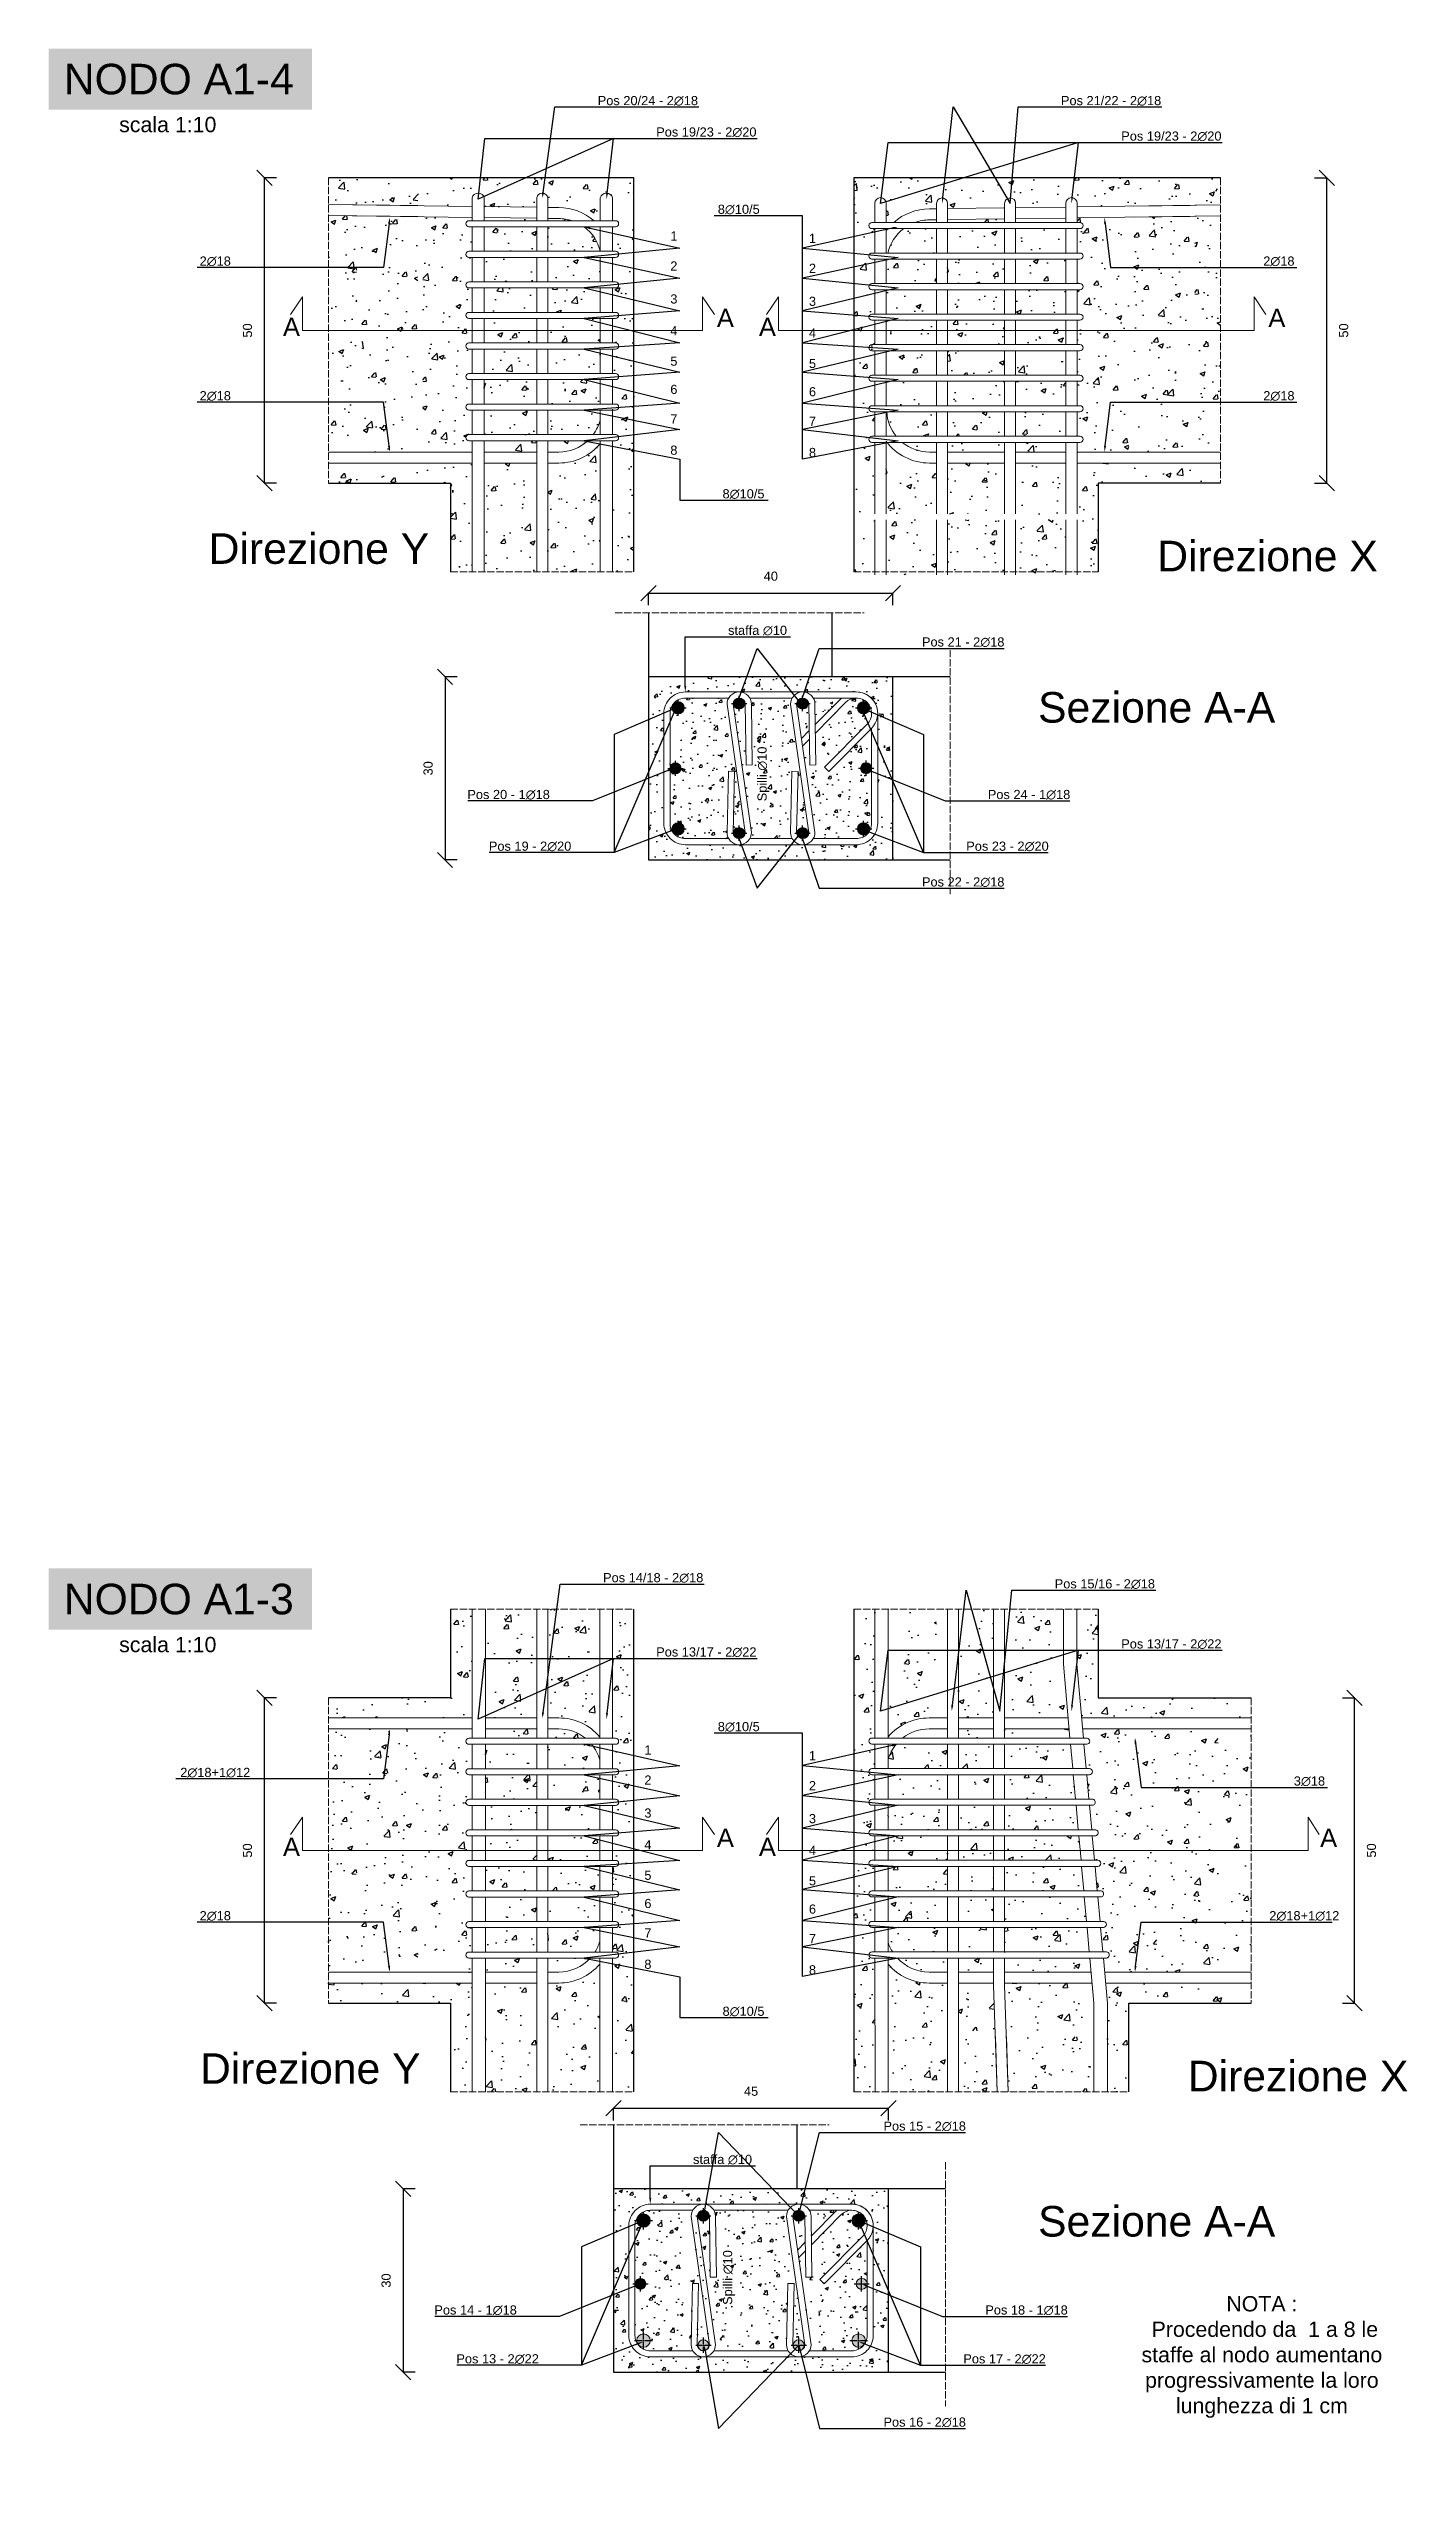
# Model space of a CAD drawing. Header units: millimetres. Extents: x -455371 to 117772, y -78417 to 116564.
# Drawn here: x -340539 to -338314, y 112592 to 116564 of the extents above; entities that cross this region are included whole.
import ezdxf
from ezdxf import colors
from ezdxf.entities.mleader import LeaderData, LeaderLine
from ezdxf.math import Vec2, Vec3

# ---------------------------------------------------------------- set-up
doc = ezdxf.new("R2010")
doc.units = ezdxf.units.MM
doc.linetypes.add('ACAD_ISO02W100', pattern=[15, 12, -3])
doc.linetypes.add('CENTER2', pattern=[28.575, 19.05, -3.175, 3.175, -3.175])
doc.layers.get('0').update_dxf_attribs({"color": 255})
for name, color, linetype, lineweight in [('armature', 5, 'Continuous', 18), ('Cls', 7, 'Continuous', 25), ('quote', 5, 'Continuous', 15), ('RETINO ARMATURE', 253, 'Continuous', 15), ('Scritte', 7, 'Continuous', 15), ('staffe', 10, 'Continuous', 15), ('tratteggio 1 a 50', 230, 'ACAD_ISO02W100', 15)]:
    doc.layers.add(name, color=color, linetype=linetype, lineweight=lineweight)
doc.layers.add('RETINI', color=253, linetype='Continuous')
doc.styles.get("Standard").update_dxf_attribs({"font": 'arial.ttf'})
doc.dimstyles.new('scala 1 a 10', dxfattribs={"dimtxt": 15, "dimasz": 25, "dimexe": 0.183, "dimexo": 0.1, "dimgap": 20, "dimtad": 2, "dimdec": 0, "dimlfac": 0.1, "dimzin": 0, "dimdsep": 46, "dimtxsty": 'Standard', "dimblk": 'OBLIQUE', "dimcen": -25, "dimadec": 0, "dimazin": 0, "dimtfac": 1, "dimtdec": 0, "dimtofl": 0, "dimtmove": 0, "dimatfit": 3, "dimfxl": 20, "dimfxlon": 1, "dimtolj": 1, "dimtzin": 0, "dimarcsym": 0})
pattern_1 = [(50, (1716.95, 50934.523), (54.6554007, -4.7817257), [5.715, -62.865]), (355, (1716.95, 50934.523), (-10.573026, 57.317054), [4.572, -50.292175]), (100.451445, (1721.504, 50934.125), (44.082374, 52.5353256), [4.857003, -53.427073]), (46.1842, (1716.95, 50949.76), (81.323712, -12.612698), [8.5725, -94.2975]), (96.635558, (1723.73, 50948.71), (71.22124, 74.227837), [7.285507, -80.140682]), (351.18415, (1716.95, 50949.76), (71.22124, 74.227837), [6.85799, -75.43792]), (21, (1724.57, 50945.953), (45.4843174, -30.6795595), [5.715, -62.865]), (326, (1724.57, 50945.953), (18.5406085, 55.25639), [4.572, -50.292]), (71.451445, (1728.36, 50943.396), (64.024926, 24.576831), [4.857003, -53.426981]), (37.5, (1716.95, 50934.523), (0.926581, 25.3665117), [0, -49.6824, 0, -51.054, 0, -50.4825]), (7.5, (1716.95, 50934.523), (20.0458988, 30.0541724), [0, -29.1084, 0, -48.5394, 0, -19.2405]), (327.5, (1699.957, 50934.523), (40.6771786, -1.7186232), [0, -19.05, 0, -59.436, 0, -78.867]), (317.5, (1692.337, 50934.523), (44.4387544, 7.6279473), [0, -24.765, 0, -39.4716, 0, -56.007])]
pattern_2 = [(50, (1701.383, 50160.367), (52.833554, -4.622335), [5.5245, -60.7695]), (355, (1701.38, 50160.37), (-10.220592, 55.406485), [4.4196, -48.615769]), (100.451445, (1705.785, 50159.98), (42.612962, 50.784148), [4.6951026, -51.646171]), (46.1842, (1701.38, 50175.1), (78.612922, -12.192275), [8.28675, -91.15425]), (96.635558, (1707.93, 50174.08), (68.847199, 71.753576), [7.042657, -77.469326]), (351.18415, (1701.38, 50175.1), (68.847199, 71.753576), [6.62939, -72.923322]), (21, (1708.75, 50171.416), (43.9681735, -29.6569075), [5.5245, -60.7695]), (326, (1708.75, 50171.416), (17.922588, 53.41451), [4.4196, -48.6156]), (71.451445, (1712.41, 50168.945), (61.8907616, 23.757603), [4.6951026, -51.646082]), (37.5, (1701.383, 50160.367), (0.8956949, 24.5209613), [0, -48.02632, 0, -49.3522, 0, -48.79975]), (7.5, (1701.383, 50160.367), (19.3777021, 29.0523667), [0, -28.13812, 0, -46.92142, 0, -18.59915]), (327.5, (1684.956, 50160.367), (39.3212726, -1.6613358), [0, -18.415, 0, -57.4548, 0, -76.2381]), (317.5, (1677.59, 50160.367), (42.9574626, 7.3736824), [0, -23.9395, 0, -38.15588, 0, -54.1401])]

msp = doc.modelspace()

# ---------------------------------------------------------------- texts
at = {"layer": 'quote', "char_height": 15, "attachment_point": 1, "rotation": 90}
for insert in [(-339378.2, 115331.9), (-339434.6, 112870.8)]:
    msp.add_mtext_dynamic_manual_height_columns('Spilli ∅10', width=172.003, gutter_width=12.5, heights=[34.7], dxfattribs=dict(at, insert=insert))
at = {"layer": 'Scritte', "char_height": 50, "attachment_point": 1, "bg_fill": 1, "box_fill_scale": 1.5, "bg_fill_color": 253, "bg_fill_transparency": 0}
for s, insert in [('NODO A1-4', (-340513.7, 116539.1)), ('NODO A1-3', (-340513.7, 114051.2))]:
    msp.add_mtext_dynamic_manual_height_columns(s, width=381.215, gutter_width=12.5, heights=[0], dxfattribs=dict(at, insert=insert))
at = {"layer": 'Scritte', "attachment_point": 1}
for s, width, heights, insert, char_height in [('scala 1:10', 172.003, [34.7], (-340423.1, 116452.2), 25), ('1', 62.827, [0], (-339520.9, 116264.8), 15), ('1', 62.827, [0], (-339294, 116261), 15), ('2', 62.827, [0], (-339520.9, 116215.7), 15), ('2', 62.827, [0], (-339294, 116211.9), 15), ('3', 62.827, [0], (-339520.9, 116161.7), 15), ('3', 62.827, [0], (-339294, 116157.9), 15), ('\\pxt16;A', 52.404, [0], (-340155, 116123.4), 30), ('\\pxt16;A', 52.404, [0], (-339444.7, 116138.2), 30), ('\\pxt16;A', 52.404, [0], (-339375.9, 116123.4), 30), ('\\pxt16;A', 52.404, [0], (-338542, 116138.2), 30), ('4', 62.827, [0], (-339520.9, 116109.8), 15), ('4', 62.827, [0], (-339294, 116106), 15), ('5', 62.827, [0], (-339520.9, 116059.9), 15), ('5', 62.827, [0], (-339294, 116056.1), 15), ('6', 62.827, [0], (-339520.9, 116013.7), 15), ('6', 62.827, [0], (-339294, 116009.9), 15), ('7', 62.827, [0], (-339520.9, 115965.3), 15), ('7', 62.827, [0], (-339294, 115961.5), 15), ('8', 62.827, [0], (-339520.9, 115914.2), 15), ('8', 62.827, [0], (-339294, 115910.4), 15), ('Direzione Y', 381.257, [89.6], (-340276.6, 115770.6), 50), ('Direzione X', 397.963, [0], (-338723.8, 115758.4), 50), ('Sezione A-A', 923.094, [0], (-338918.9, 115510.7), 50), ('scala 1:10', 172.003, [34.7], (-340423.1, 113964.2), 25), ('1', 62.827, [0], (-339563.4, 113786.5), 15), ('1', 62.827, [0], (-339294, 113777.4), 15), ('2', 62.827, [0], (-339563.4, 113737.4), 15), ('2', 62.827, [0], (-339294, 113728.3), 15), ('3', 62.827, [0], (-339563.4, 113683.4), 15), ('3', 62.827, [0], (-339294, 113674.3), 15), ('\\pxt16;A', 52.404, [0], (-340155, 113635.5), 30), ('4', 62.827, [0], (-339563.4, 113631.5), 15), ('\\pxt16;A', 52.404, [0], (-339444.7, 113650.3), 30), ('\\pxt16;A', 52.404, [0], (-339375.9, 113635.5), 30), ('4', 62.827, [0], (-339294, 113622.4), 15), ('\\pxt16;A', 52.404, [0], (-338457.2, 113650.3), 30), ('5', 62.827, [0], (-339563.4, 113581.6), 15), ('5', 62.827, [0], (-339294, 113572.5), 15), ('6', 62.827, [0], (-339563.4, 113535.4), 15), ('6', 62.827, [0], (-339294, 113526.3), 15), ('7', 62.827, [0], (-339563.4, 113487), 15), ('7', 62.827, [0], (-339294, 113477.9), 15), ('8', 62.827, [0], (-339563.4, 113435.9), 15), ('8', 62.827, [0], (-339294, 113426.8), 15), ('Direzione Y', 381.257, [89.6], (-340290.7, 113282.7), 50), ('Direzione X', 397.963, [0], (-338673.8, 113270.4), 50), ('Sezione A-A', 923.094, [0], (-338918.9, 113032.7), 50), ('\\pxqc;NOTA :\\P Procedendo da  1 a 8 le staffe al nodo aumentano progressivamente la loro lunghezza di 1 cm', 449.715, [0], (-338777.4, 112885.2), 25)]:
    msp.add_mtext_dynamic_manual_height_columns(s, width=width, gutter_width=12.5, heights=heights, dxfattribs=dict(at, insert=insert, char_height=char_height))

# ---------------------------------------------------------------- blocks, each defined once
blk = doc.blocks.new('*U1345')
at = {"layer": 'staffe'}
blk.add_lwpolyline([(-120, 5), (120, 5, -1), (120, -5), (-120, -5, -1)], format="xyb", close=True, dxfattribs=at)
blk = doc.blocks.new('*U1346')
at = {"layer": 'armature', "color": 0, "linetype": 'ByBlock', "lineweight": -2, "transparency": 16777216}
for p in [(0, 350), (0, 300), (0, 250), (0, 200), (0, 150), (0, 100), (0, 50), (0, 0)]:
    blk.add_blockref('*U1345', p, dxfattribs=at)
blk = doc.blocks.new('_Oblique')
at = {"color": 0, "linetype": 'ByBlock', "lineweight": -2}
blk.add_line((-0.5, -0.5), (0.5, 0.5), dxfattribs=at)
blk = doc.blocks.new('*D2237')
at = {"layer": 'Defpoints', "color": 0, "transparency": 16777216}
for p in [(-339220.3, 113864.6), (-338400.8, 113864.6), (-339220.3, 113364.6)]:
    blk.add_point(p, dxfattribs=at)
at = {"layer": 'quote', "color": 0, "lineweight": -2, "transparency": 16777216}
for p, q in [((-338420.8, 113864.6), (-338400.6, 113864.6)), ((-338400.8, 113364.6), (-338400.8, 113864.6)), ((-338420.8, 113364.6), (-338400.6, 113364.6))]:
    blk.add_line(p, q, dxfattribs=at)
at = {"layer": 'quote', "color": 0, "lineweight": -2, "transparency": 16777216, "xscale": 25, "yscale": 25, "zscale": 25}
for p, rotation in [((-338400.8, 113864.6), 90), ((-338400.8, 113364.6), 270)]:
    blk.add_blockref('_Oblique', p, dxfattribs=dict(at, rotation=rotation))
at = {"layer": 'quote', "color": 0, "transparency": 16777216, "insert": (-338373.1, 113614.6), "char_height": 15, "attachment_point": 5, "rotation": 90}
blk.add_mtext('\\A1;50', dxfattribs=at)
blk = doc.blocks.new('*D2238')
at = {"layer": 'Defpoints', "color": 0, "transparency": 16777216}
for p in [(-340185.3, 113864.6), (-339580.5, 113864.6), (-339580.5, 113364.6)]:
    blk.add_point(p, dxfattribs=at)
at = {"layer": 'quote', "color": 0, "lineweight": -2, "transparency": 16777216}
for p, q in [((-340165.3, 113864.6), (-340185.5, 113864.6)), ((-340185.3, 113364.6), (-340185.3, 113864.6)), ((-340165.3, 113364.6), (-340185.5, 113364.6))]:
    blk.add_line(p, q, dxfattribs=at)
at = {"layer": 'quote', "color": 0, "lineweight": -2, "transparency": 16777216, "xscale": 25, "yscale": 25, "zscale": 25}
for p, rotation in [((-340185.3, 113864.6), 90), ((-340185.3, 113364.6), 270)]:
    blk.add_blockref('_Oblique', p, dxfattribs=dict(at, rotation=rotation))
at = {"layer": 'quote', "color": 0, "transparency": 16777216, "insert": (-340213, 113614.6), "char_height": 15, "attachment_point": 5, "rotation": 90}
blk.add_mtext('\\A1;50', dxfattribs=at)
blk = doc.blocks.new('*U2245')
at = {"layer": 'Cls', "color": 0, "linetype": 'CENTER2', "transparency": 16777216}
for p, q in [((-14.5, 0), (-2.2, 0)), ((0, 2.2), (0, 14.5)), ((2.2, 0), (14.5, 0)), ((0, -14.5), (0, -2.2))]:
    blk.add_line(p, q, dxfattribs=at)
at = {"layer": 'Cls', "color": 0, "linetype": 'Continuous', "transparency": 16777216}
for p, q in [((-1.1, 0), (1.1, 0)), ((0, -1.1), (0, 1.1))]:
    blk.add_line(p, q, dxfattribs=at)
blk = doc.blocks.new('*U2246')
at = {"layer": 'Cls', "color": 0, "linetype": 'CENTER2', "transparency": 16777216}
for p, q in [((-12.5, 0), (-1.8, 0)), ((0, 1.8), (0, 12.5)), ((1.8, 0), (12.5, 0)), ((0, -12.5), (0, -1.8))]:
    blk.add_line(p, q, dxfattribs=at)
at = {"layer": 'Cls', "color": 0, "linetype": 'Continuous', "transparency": 16777216}
for p, q in [((-0.9, 0), (0.9, 0)), ((0, -0.9), (0, 0.9))]:
    blk.add_line(p, q, dxfattribs=at)
blk = doc.blocks.new('*U2247')
at = {"layer": 'Cls', "color": 0, "linetype": 'CENTER2', "transparency": 16777216}
for p, q in [((-12.5, 0), (-1.8, 0)), ((0, 1.8), (0, 12.5)), ((1.8, 0), (12.5, 0)), ((0, -12.5), (0, -1.8))]:
    blk.add_line(p, q, dxfattribs=at)
at = {"layer": 'Cls', "color": 0, "linetype": 'Continuous', "transparency": 16777216}
for p, q in [((-0.9, 0), (0.9, 0)), ((0, -0.9), (0, 0.9))]:
    blk.add_line(p, q, dxfattribs=at)
blk = doc.blocks.new('*U2248')
at = {"layer": 'Cls', "color": 0, "linetype": 'CENTER2', "transparency": 16777216}
for p, q in [((-12.5, 0), (-1.8, 0)), ((0, 1.8), (0, 12.5)), ((1.8, 0), (12.5, 0)), ((0, -12.5), (0, -1.8))]:
    blk.add_line(p, q, dxfattribs=at)
at = {"layer": 'Cls', "color": 0, "linetype": 'Continuous', "transparency": 16777216}
for p, q in [((-0.9, 0), (0.9, 0)), ((0, -0.9), (0, 0.9))]:
    blk.add_line(p, q, dxfattribs=at)
blk = doc.blocks.new('*U2249')
at = {"layer": 'Cls', "color": 0, "linetype": 'CENTER2', "transparency": 16777216}
for p, q in [((-14.5, 0), (-2.2, 0)), ((0, 2.2), (0, 14.5)), ((2.2, 0), (14.5, 0)), ((0, -14.5), (0, -2.2))]:
    blk.add_line(p, q, dxfattribs=at)
at = {"layer": 'Cls', "color": 0, "linetype": 'Continuous', "transparency": 16777216}
for p, q in [((-1.1, 0), (1.1, 0)), ((0, -1.1), (0, 1.1))]:
    blk.add_line(p, q, dxfattribs=at)
blk = doc.blocks.new('*U2250')
at = {"layer": 'Cls', "color": 0, "linetype": 'CENTER2', "transparency": 16777216}
for p, q in [((-12.5, 0), (-1.8, 0)), ((0, 1.8), (0, 12.5)), ((1.8, 0), (12.5, 0)), ((0, -12.5), (0, -1.8))]:
    blk.add_line(p, q, dxfattribs=at)
at = {"layer": 'Cls', "color": 0, "linetype": 'Continuous', "transparency": 16777216}
for p, q in [((-0.9, 0), (0.9, 0)), ((0, -0.9), (0, 0.9))]:
    blk.add_line(p, q, dxfattribs=at)
blk = doc.blocks.new('*U2251')
at = {"layer": 'Cls', "color": 0, "linetype": 'CENTER2', "transparency": 16777216}
for p, q in [((-14.5, 0), (-2.2, 0)), ((0, 2.2), (0, 14.5)), ((2.2, 0), (14.5, 0)), ((0, -14.5), (0, -2.2))]:
    blk.add_line(p, q, dxfattribs=at)
at = {"layer": 'Cls', "color": 0, "linetype": 'Continuous', "transparency": 16777216}
for p, q in [((-1.1, 0), (1.1, 0)), ((0, -1.1), (0, 1.1))]:
    blk.add_line(p, q, dxfattribs=at)
blk = doc.blocks.new('*U2252')
at = {"layer": 'Cls', "color": 0, "linetype": 'CENTER2', "transparency": 16777216}
for p, q in [((-12.5, 0), (-1.8, 0)), ((0, 1.8), (0, 12.5)), ((1.8, 0), (12.5, 0)), ((0, -12.5), (0, -1.8))]:
    blk.add_line(p, q, dxfattribs=at)
at = {"layer": 'Cls', "color": 0, "linetype": 'Continuous', "transparency": 16777216}
for p, q in [((-0.9, 0), (0.9, 0)), ((0, -0.9), (0, 0.9))]:
    blk.add_line(p, q, dxfattribs=at)
blk = doc.blocks.new('*U2243')
at = {"layer": 'Cls', "color": 0, "linetype": 'CENTER2', "transparency": 16777216}
for p, q in [((-12.5, 0), (-1.8, 0)), ((0, 1.8), (0, 12.5)), ((1.8, 0), (12.5, 0)), ((0, -12.5), (0, -1.8))]:
    blk.add_line(p, q, dxfattribs=at)
at = {"layer": 'Cls', "color": 0, "linetype": 'Continuous', "transparency": 16777216}
for p, q in [((-0.9, 0), (0.9, 0)), ((0, -0.9), (0, 0.9))]:
    blk.add_line(p, q, dxfattribs=at)
blk = doc.blocks.new('*U2244')
at = {"layer": 'Cls', "color": 0, "linetype": 'CENTER2', "transparency": 16777216}
for p, q in [((-14.5, 0), (-2.2, 0)), ((0, 2.2), (0, 14.5)), ((2.2, 0), (14.5, 0)), ((0, -14.5), (0, -2.2))]:
    blk.add_line(p, q, dxfattribs=at)
at = {"layer": 'Cls', "color": 0, "linetype": 'Continuous', "transparency": 16777216}
for p, q in [((-1.1, 0), (1.1, 0)), ((0, -1.1), (0, 1.1))]:
    blk.add_line(p, q, dxfattribs=at)
blk = doc.blocks.new('*D2412')
at = {"layer": 'Defpoints', "color": 0, "transparency": 16777216}
for p in [(-339613.7, 113060.7), (-339958.3, 112760.7), (-339613.7, 112760.7)]:
    blk.add_point(p, dxfattribs=at)
at = {"layer": 'quote', "color": 0, "lineweight": -2, "transparency": 16777216}
for p, q in [((-339938.3, 113060.7), (-339958.5, 113060.7)), ((-339958.3, 113060.7), (-339958.3, 112760.7)), ((-339938.3, 112760.7), (-339958.5, 112760.7))]:
    blk.add_line(p, q, dxfattribs=at)
at = {"layer": 'quote', "color": 0, "lineweight": -2, "transparency": 16777216, "xscale": 25, "yscale": 25, "zscale": 25}
for p, rotation in [((-339958.3, 113060.7), 90), ((-339958.3, 112760.7), 270)]:
    blk.add_blockref('_Oblique', p, dxfattribs=dict(at, rotation=rotation))
at = {"layer": 'quote', "color": 0, "transparency": 16777216, "insert": (-339986, 112910.7), "char_height": 15, "attachment_point": 5, "rotation": 90}
blk.add_mtext('\\A1;30', dxfattribs=at)
blk = doc.blocks.new('*D2413')
at = {"layer": 'Defpoints', "color": 0, "transparency": 16777216}
for p in [(-339163.7, 113192.8), (-339613.7, 113060.7), (-339163.7, 113060.7)]:
    blk.add_point(p, dxfattribs=at)
at = {"layer": 'quote', "color": 0, "lineweight": -2, "transparency": 16777216}
for p, q in [((-339613.7, 113172.8), (-339613.7, 113193)), ((-339613.7, 113192.8), (-339163.7, 113192.8)), ((-339163.7, 113172.8), (-339163.7, 113193))]:
    blk.add_line(p, q, dxfattribs=at)
at = {"layer": 'quote', "color": 0, "lineweight": -2, "transparency": 16777216, "xscale": 25, "yscale": 25, "zscale": 25, "rotation": 180}
blk.add_blockref('_Oblique', (-339613.7, 113192.8), dxfattribs=at)
at = {"layer": 'quote', "color": 0, "lineweight": -2, "transparency": 16777216, "xscale": 25, "yscale": 25, "zscale": 25}
blk.add_blockref('_Oblique', (-339163.7, 113192.8), dxfattribs=at)
at = {"layer": 'quote', "color": 0, "transparency": 16777216, "insert": (-339388.7, 113220.5), "char_height": 15, "attachment_point": 5}
blk.add_mtext('\\A1;45', dxfattribs=at)
blk = doc.blocks.new('*U1343')
at = {"layer": 'staffe'}
for points in [[(-170.3, 5, 1), (-170.3, -5), (170.3, -5)], [(-170.3, 5), (170.3, 5, -1), (170.3, -5)]]:
    blk.add_lwpolyline(points, format="xyb", dxfattribs=at)
blk = doc.blocks.new('*U1344')
at = {"layer": 'armature', "color": 0, "linetype": 'ByBlock', "lineweight": -2, "transparency": 16777216}
for p in [(0, 0), (0, -50), (0, -100), (0, -150), (0, -200), (0, -250), (0, -300), (0, -350)]:
    blk.add_blockref('*U1343', p, dxfattribs=at)
blk = doc.blocks.new('*U1351')
at = {"layer": 'staffe'}
blk.add_lwpolyline([(-120, 5), (120, 5, -1), (120, -5), (-120, -5, -1)], format="xyb", close=True, dxfattribs=at)
blk = doc.blocks.new('*U1352')
at = {"layer": 'armature', "color": 0, "linetype": 'ByBlock', "lineweight": -2, "transparency": 16777216}
for p in [(0, 350), (0, 300), (0, 250), (0, 200), (0, 150), (0, 100), (0, 50), (0, 0)]:
    blk.add_blockref('*U1351', p, dxfattribs=at)
blk = doc.blocks.new('*U1353')
at = {"layer": 'Cls', "color": 0, "linetype": 'CENTER2', "transparency": 16777216}
for p, q in [((-13.5, 0), (-2, 0)), ((0, 2), (0, 13.5)), ((2, 0), (13.5, 0)), ((0, -13.5), (0, -2))]:
    blk.add_line(p, q, dxfattribs=at)
at = {"layer": 'Cls', "color": 0, "linetype": 'Continuous', "transparency": 16777216}
for p, q in [((-1, 0), (1, 0)), ((0, -1), (0, 1))]:
    blk.add_line(p, q, dxfattribs=at)
blk = doc.blocks.new('*U1354')
at = {"layer": 'Cls', "color": 0, "linetype": 'CENTER2', "transparency": 16777216}
for p, q in [((-12.5, 0), (-1.8, 0)), ((0, 1.8), (0, 12.5)), ((1.8, 0), (12.5, 0)), ((0, -12.5), (0, -1.8))]:
    blk.add_line(p, q, dxfattribs=at)
at = {"layer": 'Cls', "color": 0, "linetype": 'Continuous', "transparency": 16777216}
for p, q in [((-0.9, 0), (0.9, 0)), ((0, -0.9), (0, 0.9))]:
    blk.add_line(p, q, dxfattribs=at)
blk = doc.blocks.new('*U1355')
at = {"layer": 'Cls', "color": 0, "linetype": 'CENTER2', "transparency": 16777216}
for p, q in [((-13.5, 0), (-2, 0)), ((0, 2), (0, 13.5)), ((2, 0), (13.5, 0)), ((0, -13.5), (0, -2))]:
    blk.add_line(p, q, dxfattribs=at)
at = {"layer": 'Cls', "color": 0, "linetype": 'Continuous', "transparency": 16777216}
for p, q in [((-1, 0), (1, 0)), ((0, -1), (0, 1))]:
    blk.add_line(p, q, dxfattribs=at)
blk = doc.blocks.new('*U1356')
at = {"layer": 'Cls', "color": 0, "linetype": 'CENTER2', "transparency": 16777216}
for p, q in [((-12.5, 0), (-1.8, 0)), ((0, 1.8), (0, 12.5)), ((1.8, 0), (12.5, 0)), ((0, -12.5), (0, -1.8))]:
    blk.add_line(p, q, dxfattribs=at)
at = {"layer": 'Cls', "color": 0, "linetype": 'Continuous', "transparency": 16777216}
for p, q in [((-0.9, 0), (0.9, 0)), ((0, -0.9), (0, 0.9))]:
    blk.add_line(p, q, dxfattribs=at)
blk = doc.blocks.new('*U1357')
at = {"layer": 'Cls', "color": 0, "linetype": 'CENTER2', "transparency": 16777216}
for p, q in [((-12.5, 0), (-1.8, 0)), ((0, 1.8), (0, 12.5)), ((1.8, 0), (12.5, 0)), ((0, -12.5), (0, -1.8))]:
    blk.add_line(p, q, dxfattribs=at)
at = {"layer": 'Cls', "color": 0, "linetype": 'Continuous', "transparency": 16777216}
for p, q in [((-0.9, 0), (0.9, 0)), ((0, -0.9), (0, 0.9))]:
    blk.add_line(p, q, dxfattribs=at)
blk = doc.blocks.new('*U1358')
at = {"layer": 'Cls', "color": 0, "linetype": 'CENTER2', "transparency": 16777216}
for p, q in [((-13.5, 0), (-2, 0)), ((0, 2), (0, 13.5)), ((2, 0), (13.5, 0)), ((0, -13.5), (0, -2))]:
    blk.add_line(p, q, dxfattribs=at)
at = {"layer": 'Cls', "color": 0, "linetype": 'Continuous', "transparency": 16777216}
for p, q in [((-1, 0), (1, 0)), ((0, -1), (0, 1))]:
    blk.add_line(p, q, dxfattribs=at)
blk = doc.blocks.new('*U1359')
at = {"layer": 'Cls', "color": 0, "linetype": 'CENTER2', "transparency": 16777216}
for p, q in [((-12.5, 0), (-1.8, 0)), ((0, 1.8), (0, 12.5)), ((1.8, 0), (12.5, 0)), ((0, -12.5), (0, -1.8))]:
    blk.add_line(p, q, dxfattribs=at)
at = {"layer": 'Cls', "color": 0, "linetype": 'Continuous', "transparency": 16777216}
for p, q in [((-0.9, 0), (0.9, 0)), ((0, -0.9), (0, 0.9))]:
    blk.add_line(p, q, dxfattribs=at)
blk = doc.blocks.new('*U1360')
at = {"layer": 'Cls', "color": 0, "linetype": 'CENTER2', "transparency": 16777216}
for p, q in [((-13.5, 0), (-2, 0)), ((0, 2), (0, 13.5)), ((2, 0), (13.5, 0)), ((0, -13.5), (0, -2))]:
    blk.add_line(p, q, dxfattribs=at)
at = {"layer": 'Cls', "color": 0, "linetype": 'Continuous', "transparency": 16777216}
for p, q in [((-1, 0), (1, 0)), ((0, -1), (0, 1))]:
    blk.add_line(p, q, dxfattribs=at)
blk = doc.blocks.new('*U1361')
at = {"layer": 'Cls', "color": 0, "linetype": 'CENTER2', "transparency": 16777216}
for p, q in [((-12.5, 0), (-1.8, 0)), ((0, 1.8), (0, 12.5)), ((1.8, 0), (12.5, 0)), ((0, -12.5), (0, -1.8))]:
    blk.add_line(p, q, dxfattribs=at)
at = {"layer": 'Cls', "color": 0, "linetype": 'Continuous', "transparency": 16777216}
for p, q in [((-0.9, 0), (0.9, 0)), ((0, -0.9), (0, 0.9))]:
    blk.add_line(p, q, dxfattribs=at)
blk = doc.blocks.new('*U1362')
at = {"layer": 'Cls', "color": 0, "linetype": 'CENTER2', "transparency": 16777216}
for p, q in [((-12.5, 0), (-1.8, 0)), ((0, 1.8), (0, 12.5)), ((1.8, 0), (12.5, 0)), ((0, -12.5), (0, -1.8))]:
    blk.add_line(p, q, dxfattribs=at)
at = {"layer": 'Cls', "color": 0, "linetype": 'Continuous', "transparency": 16777216}
for p, q in [((-0.9, 0), (0.9, 0)), ((0, -0.9), (0, 0.9))]:
    blk.add_line(p, q, dxfattribs=at)
blk = doc.blocks.new('*D2235')
at = {"layer": 'Defpoints', "color": 0, "transparency": 16777216}
for p in [(-339220.3, 116352.6), (-338446.3, 116352.6), (-339220.3, 115852.6)]:
    blk.add_point(p, dxfattribs=at)
at = {"layer": 'quote', "color": 0, "lineweight": -2, "transparency": 16777216}
for p, q in [((-338466.3, 116352.6), (-338446.1, 116352.6)), ((-338446.3, 115852.6), (-338446.3, 116352.6)), ((-338466.3, 115852.6), (-338446.1, 115852.6))]:
    blk.add_line(p, q, dxfattribs=at)
at = {"layer": 'quote', "color": 0, "lineweight": -2, "transparency": 16777216, "xscale": 25, "yscale": 25, "zscale": 25}
for p, rotation in [((-338446.3, 116352.6), 90), ((-338446.3, 115852.6), 270)]:
    blk.add_blockref('_Oblique', p, dxfattribs=dict(at, rotation=rotation))
at = {"layer": 'quote', "color": 0, "transparency": 16777216, "insert": (-338418.6, 116102.6), "char_height": 15, "attachment_point": 5, "rotation": 90}
blk.add_mtext('\\A1;50', dxfattribs=at)
blk = doc.blocks.new('*D2236')
at = {"layer": 'Defpoints', "color": 0, "transparency": 16777216}
for p in [(-340185.3, 116352.6), (-339580.5, 116352.6), (-339580.5, 115852.6)]:
    blk.add_point(p, dxfattribs=at)
at = {"layer": 'quote', "color": 0, "lineweight": -2, "transparency": 16777216}
for p, q in [((-340165.3, 116352.6), (-340185.5, 116352.6)), ((-340185.3, 115852.6), (-340185.3, 116352.6)), ((-340165.3, 115852.6), (-340185.5, 115852.6))]:
    blk.add_line(p, q, dxfattribs=at)
at = {"layer": 'quote', "color": 0, "lineweight": -2, "transparency": 16777216, "xscale": 25, "yscale": 25, "zscale": 25}
for p, rotation in [((-340185.3, 116352.6), 90), ((-340185.3, 115852.6), 270)]:
    blk.add_blockref('_Oblique', p, dxfattribs=dict(at, rotation=rotation))
at = {"layer": 'quote', "color": 0, "transparency": 16777216, "insert": (-340213, 116102.6), "char_height": 15, "attachment_point": 5, "rotation": 90}
blk.add_mtext('\\A1;50', dxfattribs=at)
blk = doc.blocks.new('*D2269')
at = {"layer": 'Defpoints', "color": 0, "transparency": 16777216}
for p in [(-339156.4, 115672.8), (-339556.4, 115235.9), (-339156.4, 115235.9)]:
    blk.add_point(p, dxfattribs=at)
at = {"layer": 'quote', "color": 0, "lineweight": -2, "transparency": 16777216}
for p, q in [((-339556.4, 115652.8), (-339556.4, 115673)), ((-339556.4, 115672.8), (-339156.4, 115672.8)), ((-339156.4, 115652.8), (-339156.4, 115673))]:
    blk.add_line(p, q, dxfattribs=at)
at = {"layer": 'quote', "color": 0, "lineweight": -2, "transparency": 16777216, "xscale": 25, "yscale": 25, "zscale": 25, "rotation": 180}
blk.add_blockref('_Oblique', (-339556.4, 115672.8), dxfattribs=at)
at = {"layer": 'quote', "color": 0, "lineweight": -2, "transparency": 16777216, "xscale": 25, "yscale": 25, "zscale": 25}
blk.add_blockref('_Oblique', (-339156.4, 115672.8), dxfattribs=at)
at = {"layer": 'quote', "color": 0, "transparency": 16777216, "insert": (-339356.4, 115700.4), "char_height": 15, "attachment_point": 5}
blk.add_mtext('\\A1;40', dxfattribs=at)
blk = doc.blocks.new('*D2270')
at = {"layer": 'Defpoints', "color": 0, "transparency": 16777216}
for p in [(-339556.4, 115535.9), (-339889.7, 115235.9), (-339556.4, 115235.9)]:
    blk.add_point(p, dxfattribs=at)
at = {"layer": 'quote', "color": 0, "lineweight": -2, "transparency": 16777216}
for p, q in [((-339869.7, 115535.9), (-339889.9, 115535.9)), ((-339889.7, 115535.9), (-339889.7, 115235.9)), ((-339869.7, 115235.9), (-339889.9, 115235.9))]:
    blk.add_line(p, q, dxfattribs=at)
at = {"layer": 'quote', "color": 0, "lineweight": -2, "transparency": 16777216, "xscale": 25, "yscale": 25, "zscale": 25}
for p, rotation in [((-339889.7, 115535.9), 90), ((-339889.7, 115235.9), 270)]:
    blk.add_blockref('_Oblique', p, dxfattribs=dict(at, rotation=rotation))
at = {"layer": 'quote', "color": 0, "transparency": 16777216, "insert": (-339917.3, 115385.9), "char_height": 15, "attachment_point": 5, "rotation": 90}
blk.add_mtext('\\A1;30', dxfattribs=at)

# ---------------------------------------------------------------- dimensions: what is measured, and where the dimension line sits
at = {"layer": 'quote'}
for base, p1, p2, picture, middle in [((-340185.3, 116352.6), (-339580.5, 115852.6), (-339580.5, 116352.6), '*D2236', (-340213, 116102.6)), ((-338446.3, 116352.6), (-339220.3, 115852.6), (-339220.3, 116352.6), '*D2235', (-338418.6, 116102.6)), ((-339889.7, 115235.9), (-339556.4, 115535.9), (-339556.4, 115235.9), '*D2270', (-339917.3, 115385.9)), ((-340185.3, 113864.6), (-339580.5, 113364.6), (-339580.5, 113864.6), '*D2238', (-340213, 113614.6)), ((-338400.8, 113864.6), (-339220.3, 113364.6), (-339220.3, 113864.6), '*D2237', (-338373.1, 113614.6))]:
    dim = msp.add_linear_dim(base=base, p1=p1, p2=p2, angle=90, dimstyle='scala 1 a 10', dxfattribs=at)
    dim.commit()
    dim.dimension.update_dxf_attribs({"geometry": picture, "text_midpoint": middle})
dim = msp.add_linear_dim(base=(-339156.4, 115672.8), p1=(-339556.4, 115235.9), p2=(-339156.4, 115235.9), dimstyle='scala 1 a 10', dxfattribs=at)
dim.commit()
dim.dimension.update_dxf_attribs({"geometry": '*D2269', "text_midpoint": (-339356.4, 115700.4)})
for p2, distance, picture, middle in [((-339163.7, 113060.7), 132.1, '*D2413', (-339388.7, 113220.5)), ((-339613.7, 112760.7), -344.6, '*D2412', (-339986, 112910.7))]:
    dim = msp.add_aligned_dim(p1=(-339613.7, 113060.7), p2=p2, distance=distance, dimstyle='scala 1 a 10', dxfattribs=at)
    dim.commit()
    dim.dimension.update_dxf_attribs({"geometry": picture, "text_midpoint": middle})

# ---------------------------------------------------------------- hatches: boundary and pattern name
at = {"layer": 'RETINI'}
h = msp.add_hatch(dxfattribs=at)
h.set_pattern_fill('AR-CONC', color=256, scale=0.45)
h.paths.add_polyline_path([(-340034.1, 116290.3), (-340080.5, 116290.9), (-340080.5, 115903.6), (-340034.1, 115903.6)], flags=17)
h.paths.add_polyline_path([(-340026.1, 115903.6), (-339934.1, 115903.6), (-339934.1, 116288.9), (-340026.1, 116290.2)], flags=17)
h.paths.add_polyline_path([(-339926.1, 115903.6), (-339845.5, 115903.6), (-339845.5, 115922.2), (-339850.5, 115922.2, -1), (-339850.5, 115932.2), (-339845.5, 115932.2), (-339845.5, 115972.2), (-339850.5, 115972.2, -1), (-339850.5, 115982.2), (-339845.5, 115982.2), (-339845.5, 116022.2), (-339850.5, 116022.2, -1), (-339850.5, 116032.2), (-339845.5, 116032.2), (-339845.5, 116072.2), (-339850.5, 116072.2, -1), (-339850.5, 116082.2), (-339845.5, 116082.2), (-339845.5, 116122.2), (-339850.5, 116122.2, -1), (-339850.5, 116132.2), (-339845.5, 116132.2), (-339845.5, 116172.2), (-339850.5, 116172.2, -1), (-339850.5, 116182.2), (-339845.5, 116182.2), (-339845.5, 116222.2), (-339850.5, 116222.2, -1), (-339850.5, 116232.2), (-339845.5, 116232.2), (-339845.5, 116272.2), (-339850.5, 116272.2, -1), (-339850.5, 116282.2), (-339845.5, 116282.2), (-339845.5, 116287.7), (-339926.1, 116288.8)], flags=17)
h.paths.add_polyline_path([(-339825.5, 116182.2), (-339739.5, 116182.2), (-339739.5, 116222.2), (-339825.5, 116222.2)], flags=17)
h.paths.add_polyline_path([(-339739.5, 116232.2), (-339739.5, 116272.2), (-339825.5, 116272.2), (-339825.5, 116232.2)], flags=17)
h.paths.add_polyline_path([(-339825.5, 116287.5), (-339825.5, 116282.2), (-339739.5, 116282.2), (-339739.5, 116286.3)], flags=17)
h.paths.add_polyline_path([(-339721.5, 116286), (-339721.5, 116282.2), (-339681.4, 116282.2, 0.080424), (-339703.5, 116285.8)], flags=17)
h.paths.add_polyline_path([(-339721.5, 116272.2), (-339721.5, 116232.2), (-339635.5, 116232.2), (-339635.5, 116232.4, 0.176254), (-339662.1, 116272.2)], flags=17)
h.paths.add_polyline_path([(-339635.5, 116182.2), (-339635.5, 116222.2), (-339721.5, 116222.2), (-339721.5, 116182.2)], flags=17)
h.paths.add_polyline_path([(-339739.5, 116132.2), (-339739.5, 116172.2), (-339825.5, 116172.2), (-339825.5, 116132.2)], flags=17)
h.paths.add_polyline_path([(-339635.5, 116132.2), (-339635.5, 116172.2), (-339721.5, 116172.2), (-339721.5, 116132.2)], flags=17)
h.paths.add_polyline_path([(-339739.5, 116082.2), (-339739.5, 116122.2), (-339825.5, 116122.2), (-339825.5, 116082.2)], flags=17)
h.paths.add_polyline_path([(-339721.5, 116122.2), (-339721.5, 116082.2), (-339635.5, 116082.2), (-339635.5, 116122.2)], flags=17)
h.paths.add_polyline_path([(-339825.5, 116072.2), (-339825.5, 116032.2), (-339739.5, 116032.2), (-339739.5, 116072.2)], flags=17)
h.paths.add_polyline_path([(-339721.5, 116072.2), (-339721.5, 116032.2), (-339635.5, 116032.2), (-339635.5, 116072.2)], flags=17)
h.paths.add_polyline_path([(-339825.5, 116022.2), (-339825.5, 115982.2), (-339739.5, 115982.2), (-339739.5, 116022.2)], flags=17)
h.paths.add_polyline_path([(-339721.5, 116022.2), (-339721.5, 115982.2), (-339635.5, 115982.2), (-339635.5, 116022.2)], flags=17)
h.paths.add_polyline_path([(-339825.5, 115972.2), (-339825.5, 115932.2), (-339739.5, 115932.2), (-339739.5, 115972.2)], flags=17)
h.paths.add_polyline_path([(-339721.5, 115972.2), (-339721.5, 115932.2), (-339647, 115932.2, 0.098284), (-339635.5, 115956.9), (-339635.5, 115972.2)], flags=17)
h.paths.add_polyline_path([(-339739.5, 115903.6), (-339739.5, 115922.2), (-339825.5, 115922.2), (-339825.5, 115903.6)], flags=17)
h.paths.add_polyline_path([(-339721.5, 115922.2), (-339721.5, 115903.6), (-339703.5, 115903.6, 0.18915), (-339655.9, 115922.2)], flags=17)
h.paths.add_polyline_path([(-339825.5, 115885.6), (-339825.5, 115807.6), (-339739.5, 115807.6), (-339739.5, 115885.6)], flags=17)
h.paths.add_polyline_path([(-339721.5, 115807.6), (-339635.5, 115807.6), (-339635.5, 115917.7, -0.22444), (-339703.5, 115885.6), (-339721.5, 115885.6)], flags=17)
h.paths.add_polyline_path([(-339825.5, 115797.6), (-339825.5, 115707.6), (-339739.5, 115707.6), (-339739.5, 115797.6)], flags=17)
h.paths.add_polyline_path([(-339721.5, 115707.6), (-339635.5, 115707.6), (-339635.5, 115797.6), (-339721.5, 115797.6)], flags=17)
h.paths.add_polyline_path([(-338770.3, 116288), (-338854.9, 116286.8), (-338854.9, 116279.4), (-338850.3, 116279.4, -0.999848), (-338850.3, 116269.4), (-338854.9, 116269.4), (-338854.9, 116229.4), (-338850.3, 116229.4, -0.999848), (-338850.3, 116219.4), (-338854.9, 116219.4), (-338854.9, 116179.4), (-338850.3, 116179.4, -0.999848), (-338850.3, 116169.4), (-338854.9, 116169.4), (-338854.9, 116129.4), (-338850.3, 116129.4, -0.999848), (-338850.3, 116119.4), (-338854.9, 116119.4), (-338854.9, 116079.4), (-338850.3, 116079.4, -0.999848), (-338850.3, 116069.4), (-338854.9, 116069.4), (-338854.9, 116029.4), (-338850.3, 116029.4, -0.999848), (-338850.3, 116019.4), (-338854.9, 116019.4), (-338854.9, 115979.4), (-338850.3, 115979.4, -0.999848), (-338850.3, 115969.4), (-338854.9, 115969.4), (-338854.9, 115929.4), (-338850.3, 115929.4, -0.999848), (-338850.3, 115919.4), (-338854.9, 115919.4), (-338854.9, 115903.6), (-338770.3, 115903.6)], flags=17)
h.paths.add_polyline_path([(-338762.3, 115903.6), (-338670.3, 115903.6), (-338670.3, 116289.4), (-338762.3, 116288.1)], flags=17)
h.paths.add_polyline_path([(-338620.3, 116290), (-338662.3, 116289.5), (-338662.3, 115903.6), (-338620.3, 115903.6)], flags=17)
h.paths.add_polyline_path([(-338873.7, 116229.4), (-338873.7, 116269.4), (-338955.6, 116269.4), (-338955.6, 116229.4)], flags=17)
h.paths.add_polyline_path([(-338873.7, 116279.4), (-338873.7, 116286.6), (-338955.6, 116285.5), (-338955.6, 116279.4)], flags=17)
h.paths.add_polyline_path([(-339067, 116284), (-339067, 116279.4), (-338973.6, 116279.4), (-338973.6, 116285.2)], flags=17)
h.paths.add_polyline_path([(-338973.6, 116269.4), (-339067, 116269.4), (-339067, 116229.4), (-338973.6, 116229.4)], flags=17)
h.paths.add_polyline_path([(-339085, 116269.4), (-339138.9, 116269.4, 0.175621), (-339164.9, 116229.4), (-339085, 116229.4)], flags=17)
h.paths.add_polyline_path([(-339085, 116279.4), (-339085, 116283.7), (-339096.7, 116283.6, 0.086651), (-339120.5, 116279.4)], flags=17)
h.paths.add_polyline_path([(-339167.5, 116219.4), (-339167.5, 116179.4), (-339085, 116179.4), (-339085, 116219.4)], flags=17)
h.paths.add_polyline_path([(-339067, 116219.4), (-339067, 116179.4), (-338973.6, 116179.4), (-338973.6, 116219.4)], flags=17)
h.paths.add_polyline_path([(-338955.6, 116219.4), (-338955.6, 116179.4), (-338873.7, 116179.4), (-338873.7, 116219.4)], flags=17)
h.paths.add_polyline_path([(-338873.7, 116129.4), (-338873.7, 116169.4), (-338955.6, 116169.4), (-338955.6, 116129.4)], flags=17)
h.paths.add_polyline_path([(-338973.6, 116129.4), (-338973.6, 116169.4), (-339067, 116169.4), (-339067, 116129.4)], flags=17)
h.paths.add_polyline_path([(-339085, 116129.4), (-339085, 116169.4), (-339167.5, 116169.4), (-339167.5, 116129.4)], flags=17)
h.paths.add_polyline_path([(-339085, 116079.4), (-339085, 116119.4), (-339167.5, 116119.4), (-339167.5, 116079.4)], flags=17)
h.paths.add_polyline_path([(-339067, 116119.4), (-339067, 116079.4), (-338973.6, 116079.4), (-338973.6, 116119.4)], flags=17)
h.paths.add_polyline_path([(-338955.6, 116119.4), (-338955.6, 116079.4), (-338873.7, 116079.4), (-338873.7, 116119.4)], flags=17)
h.paths.add_polyline_path([(-338873.7, 116029.4), (-338873.7, 116069.4), (-338955.6, 116069.4), (-338955.6, 116029.4)], flags=17)
h.paths.add_polyline_path([(-338973.6, 116029.4), (-338973.6, 116069.4), (-339067, 116069.4), (-339067, 116029.4)], flags=17)
h.paths.add_polyline_path([(-339167.5, 116029.4), (-339085, 116029.4), (-339085, 116069.4), (-339167.5, 116069.4)], flags=17)
h.paths.add_polyline_path([(-339167.5, 116019.4), (-339167.5, 115979.4), (-339085, 115979.4), (-339085, 116019.4)], flags=17)
h.paths.add_polyline_path([(-339067, 116019.4), (-339067, 115979.4), (-338973.6, 115979.4), (-338973.6, 116019.4)], flags=17)
h.paths.add_polyline_path([(-338873.7, 116019.4), (-338955.6, 116019.4), (-338955.6, 115979.4), (-338873.7, 115979.4)], flags=17)
h.paths.add_polyline_path([(-338955.6, 115969.4), (-338955.6, 115929.4), (-338873.7, 115929.4), (-338873.7, 115969.4)], flags=17)
h.paths.add_polyline_path([(-339067, 115929.4), (-338973.6, 115929.4), (-338973.6, 115969.4), (-339067, 115969.4)], flags=17)
h.paths.add_polyline_path([(-339085, 115929.4), (-339085, 115969.4), (-339166.6, 115969.4, 0.157053), (-339151.1, 115929.4)], flags=17)
h.paths.add_polyline_path([(-339096.7, 115903.6), (-339085, 115903.6), (-339085, 115919.4), (-339141.1, 115919.4, 0.173333)], flags=17)
h.paths.add_polyline_path([(-338973.6, 115903.6), (-338973.6, 115919.4), (-339067, 115919.4), (-339067, 115903.6)], flags=17)
h.paths.add_polyline_path([(-338873.7, 115903.6), (-338873.7, 115919.4), (-338955.6, 115919.4), (-338955.6, 115903.6)], flags=17)
h.paths.add_polyline_path([(-338955.6, 115802.6), (-338873.7, 115802.6), (-338873.7, 115885.6), (-338955.6, 115885.6)], flags=17)
h.paths.add_polyline_path([(-338973.6, 115802.6), (-338973.6, 115885.6), (-339067, 115885.6), (-339067, 115802.6)], flags=17)
h.paths.add_polyline_path([(-339085, 115885.6), (-339096.7, 115885.6, -0.231005), (-339166.1, 115919.4), (-339167.5, 115919.4), (-339167.5, 115802.6), (-339085, 115802.6)], flags=17)
h.paths.add_polyline_path([(-339167.5, 115702.6), (-339085, 115702.6), (-339085, 115792.6), (-339167.5, 115792.6)], flags=17)
h.paths.add_polyline_path([(-339067, 115702.6), (-338973.6, 115702.6), (-338973.6, 115792.6), (-339067, 115792.6)], flags=17)
h.paths.add_polyline_path([(-338873.7, 115792.6), (-338955.6, 115792.6), (-338955.6, 115702.6), (-338873.7, 115702.6)], flags=17)
edge = h.paths.add_edge_path()
edge.add_line((-339880.5, 115707.6), (-339845.5, 115707.6))
edge.add_line((-339845.5, 115707.6), (-339845.5, 115797.6))
edge.add_line((-339845.5, 115797.6), (-339850.5, 115797.6))
edge.add_arc((-339850.5, 115802.6), 5, 90, 270, ccw=False)
edge.add_line((-339850.5, 115807.6), (-339845.5, 115807.6))
edge.add_line((-339845.5, 115807.6), (-339845.5, 115885.6))
edge.add_line((-339845.5, 115885.6), (-339926.1, 115885.6))
edge.add_line((-339926.1, 115885.6), (-339926.1, 115881.6))
edge.add_arc((-339930.1, 115881.4), 4, -180, 2.2127, ccw=False)
edge.add_line((-339934.1, 115881.4), (-339934.1, 115885.6))
edge.add_line((-339934.1, 115885.6), (-340026.1, 115885.6))
edge.add_line((-340026.1, 115885.6), (-340026.1, 115881.6))
edge.add_arc((-340030.1, 115881.4), 4, -180, 2.2127, ccw=False)
edge.add_line((-340034.1, 115881.4), (-340034.1, 115885.6))
edge.add_line((-340034.1, 115885.6), (-340080.5, 115885.6))
edge.add_line((-340080.5, 115885.6), (-340080.5, 115852.6))
edge.add_line((-340080.5, 115852.6), (-339880.5, 115852.6))
edge.add_line((-339880.5, 115852.6), (-339880.5, 115707.6))
edge = h.paths.add_edge_path()
edge.add_line((-339615.5, 115707.6), (-339580.5, 115707.6))
edge.add_line((-339580.5, 115707.6), (-339580.5, 116352.6))
edge.add_line((-339580.5, 116352.6), (-339880.5, 116352.6))
edge.add_line((-339880.5, 116352.6), (-340080.5, 116352.6))
edge.add_line((-340080.5, 116352.6), (-340080.5, 116308.9))
edge.add_line((-340080.5, 116308.9), (-340034.1, 116308.3))
edge.add_line((-340034.1, 116308.3), (-340034.1, 116323.6))
edge.add_arc((-340030.1, 116323.6), 4, 2.2127, 180.0004, ccw=False)
edge.add_line((-340026.1, 116323.7), (-340026.1, 116308.2))
edge.add_line((-340026.1, 116308.2), (-339934.1, 116306.9))
edge.add_line((-339934.1, 116306.9), (-339934.1, 116323.6))
edge.add_arc((-339930.1, 116323.6), 4, 2.2127, 180.0004, ccw=False)
edge.add_line((-339926.1, 116323.7), (-339926.1, 116306.8))
edge.add_line((-339926.1, 116306.8), (-339845.5, 116305.7))
edge.add_line((-339845.5, 116305.7), (-339845.5, 116319.6))
edge.add_arc((-339835.5, 116317.3), 10.3, 12.6856, 167.3144, ccw=False)
edge.add_line((-339825.5, 116319.6), (-339825.5, 116305.5))
edge.add_line((-339825.5, 116305.5), (-339739.5, 116304.3))
edge.add_line((-339739.5, 116304.3), (-339739.5, 116319.6))
edge.add_arc((-339730.5, 116318.5), 9.06, 6.7382, 173.2618, ccw=False)
edge.add_line((-339721.5, 116319.6), (-339721.5, 116304))
edge.add_line((-339721.5, 116304), (-339703.5, 116303.8))
edge.add_arc((-339703.5, 116215.8), 88, 49.0098, 90, ccw=False)
edge.add_line((-339645.8, 116282.2), (-339635.5, 116282.2))
edge.add_line((-339635.5, 116282.2), (-339635.5, 116319.6))
edge.add_arc((-339625.5, 116317.3), 10.3, 12.6856, 167.3144, ccw=False)
edge.add_line((-339615.5, 116319.6), (-339615.5, 116282.2))
edge.add_line((-339615.5, 116282.2), (-339610.5, 116282.2))
edge.add_arc((-339610.5, 116277.2), 5, -90, 90, ccw=False)
edge.add_line((-339610.5, 116272.2), (-339615.5, 116272.2))
edge.add_line((-339615.5, 116272.2), (-339615.5, 116232.2))
edge.add_line((-339615.5, 116232.2), (-339610.5, 116232.2))
edge.add_arc((-339610.5, 116227.2), 5, -90, 90, ccw=False)
edge.add_line((-339610.5, 116222.2), (-339615.5, 116222.2))
edge.add_line((-339615.5, 116222.2), (-339615.5, 116182.2))
edge.add_line((-339615.5, 116182.2), (-339610.5, 116182.2))
edge.add_arc((-339610.5, 116177.2), 5, -90, 90, ccw=False)
edge.add_line((-339610.5, 116172.2), (-339615.5, 116172.2))
edge.add_line((-339615.5, 116172.2), (-339615.5, 116132.2))
edge.add_line((-339615.5, 116132.2), (-339610.5, 116132.2))
edge.add_arc((-339610.5, 116127.2), 5, -90, 90, ccw=False)
edge.add_line((-339610.5, 116122.2), (-339615.5, 116122.2))
edge.add_line((-339615.5, 116122.2), (-339615.5, 116082.2))
edge.add_line((-339615.5, 116082.2), (-339610.5, 116082.2))
edge.add_arc((-339610.5, 116077.2), 5, -90, 90, ccw=False)
edge.add_line((-339610.5, 116072.2), (-339615.5, 116072.2))
edge.add_line((-339615.5, 116072.2), (-339615.5, 116032.2))
edge.add_line((-339615.5, 116032.2), (-339610.5, 116032.2))
edge.add_arc((-339610.5, 116027.2), 5, -90, 90, ccw=False)
edge.add_line((-339610.5, 116022.2), (-339615.5, 116022.2))
edge.add_line((-339615.5, 116022.2), (-339615.5, 115982.2))
edge.add_line((-339615.5, 115982.2), (-339610.5, 115982.2))
edge.add_arc((-339610.5, 115977.2), 5, -90, 90, ccw=False)
edge.add_line((-339610.5, 115972.2), (-339615.5, 115972.2))
edge.add_line((-339615.5, 115972.2), (-339615.5, 115932.2))
edge.add_line((-339615.5, 115932.2), (-339610.5, 115932.2))
edge.add_arc((-339610.5, 115927.2), 5, -90, 90, ccw=False)
edge.add_line((-339610.5, 115922.2), (-339615.5, 115922.2))
edge.add_line((-339615.5, 115922.2), (-339615.5, 115807.6))
edge.add_line((-339615.5, 115807.6), (-339610.5, 115807.6))
edge.add_arc((-339610.5, 115802.6), 5, -90, 90, ccw=False)
edge.add_line((-339610.5, 115797.6), (-339615.5, 115797.6))
edge.add_line((-339615.5, 115797.6), (-339615.5, 115707.6))
edge = h.paths.add_edge_path()
edge.add_line((-339220.3, 115707.6), (-339186.3, 115707.6))
edge.add_line((-339186.3, 115707.6), (-339186.3, 115792.6))
edge.add_line((-339186.3, 115792.6), (-339190.9, 115792.6))
edge.add_arc((-339190.9, 115797.6), 5, 90.0176, 270.0177, ccw=False)
edge.add_line((-339190.9, 115802.6), (-339186.3, 115802.6))
edge.add_line((-339186.3, 115802.6), (-339186.3, 115919.4))
edge.add_line((-339186.3, 115919.4), (-339190.9, 115919.4))
edge.add_arc((-339190.9, 115924.4), 5, 90.0176, 270.0177, ccw=False)
edge.add_line((-339190.9, 115929.4), (-339186.3, 115929.4))
edge.add_line((-339186.3, 115929.4), (-339186.3, 115969.4))
edge.add_line((-339186.3, 115969.4), (-339190.9, 115969.4))
edge.add_arc((-339190.9, 115974.4), 5, 90.0176, 270.0177, ccw=False)
edge.add_line((-339190.9, 115979.4), (-339186.3, 115979.4))
edge.add_line((-339186.3, 115979.4), (-339186.3, 116019.4))
edge.add_line((-339186.3, 116019.4), (-339190.9, 116019.4))
edge.add_arc((-339190.9, 116024.4), 5, 90.0176, 270.0177, ccw=False)
edge.add_line((-339190.9, 116029.4), (-339186.3, 116029.4))
edge.add_line((-339186.3, 116029.4), (-339186.3, 116069.4))
edge.add_line((-339186.3, 116069.4), (-339190.9, 116069.4))
edge.add_arc((-339190.9, 116074.4), 5, 90.0176, 270.0177, ccw=False)
edge.add_line((-339190.9, 116079.4), (-339186.3, 116079.4))
edge.add_line((-339186.3, 116079.4), (-339186.3, 116119.4))
edge.add_line((-339186.3, 116119.4), (-339190.9, 116119.4))
edge.add_arc((-339190.9, 116124.4), 5, 90.0176, 270.0177, ccw=False)
edge.add_line((-339190.9, 116129.4), (-339186.3, 116129.4))
edge.add_line((-339186.3, 116129.4), (-339186.3, 116169.4))
edge.add_line((-339186.3, 116169.4), (-339190.9, 116169.4))
edge.add_arc((-339190.9, 116174.4), 5, 90.0176, 270.0177, ccw=False)
edge.add_line((-339190.9, 116179.4), (-339186.3, 116179.4))
edge.add_line((-339186.3, 116179.4), (-339186.3, 116219.4))
edge.add_line((-339186.3, 116219.4), (-339190.9, 116219.4))
edge.add_arc((-339190.9, 116224.4), 5, 90.0176, 270.0177, ccw=False)
edge.add_line((-339190.9, 116229.4), (-339186.3, 116229.4))
edge.add_line((-339186.3, 116229.4), (-339186.3, 116269.4))
edge.add_line((-339186.3, 116269.4), (-339190.9, 116269.4))
edge.add_arc((-339190.9, 116274.4), 5, 90.0176, 270.0177, ccw=False)
edge.add_line((-339190.9, 116279.4), (-339186.3, 116279.4))
edge.add_line((-339186.3, 116279.4), (-339186.3, 116310.6))
edge.add_arc((-339176.9, 116310.6), 9.42, 0, 180, ccw=False)
edge.add_line((-339167.5, 116310.6), (-339167.5, 116279.4))
edge.add_line((-339167.5, 116279.4), (-339155.1, 116279.4))
edge.add_arc((-339096.7, 116213.6), 88, 90, 131.5495, ccw=False)
edge.add_line((-339096.7, 116301.6), (-339085, 116301.7))
edge.add_line((-339085, 116301.7), (-339085, 116310.6))
edge.add_arc((-339076, 116310.6), 9, 0, 180, ccw=False)
edge.add_line((-339067, 116310.6), (-339067, 116302))
edge.add_line((-339067, 116302), (-338973.6, 116303.2))
edge.add_line((-338973.6, 116303.2), (-338973.6, 116310.6))
edge.add_arc((-338964.6, 116310.6), 9, 0, 180, ccw=False)
edge.add_line((-338955.6, 116310.6), (-338955.6, 116303.5))
edge.add_line((-338955.6, 116303.5), (-338873.7, 116304.6))
edge.add_line((-338873.7, 116304.6), (-338873.7, 116310.6))
edge.add_arc((-338864.3, 116310.6), 9.42, 0, 180, ccw=False)
edge.add_line((-338854.9, 116310.6), (-338854.9, 116304.8))
edge.add_line((-338854.9, 116304.8), (-338770.3, 116306))
edge.add_line((-338770.3, 116306), (-338770.3, 116323.4))
edge.add_arc((-338766.3, 116323.6), 4, 0.0004, 182.2127, ccw=False)
edge.add_line((-338762.3, 116323.6), (-338762.3, 116306.1))
edge.add_line((-338762.3, 116306.1), (-338670.3, 116307.4))
edge.add_line((-338670.3, 116307.4), (-338670.3, 116323.4))
edge.add_arc((-338666.3, 116323.6), 4, 0.0004, 182.2127, ccw=False)
edge.add_line((-338662.3, 116323.6), (-338662.3, 116307.5))
edge.add_line((-338662.3, 116307.5), (-338620.3, 116308))
edge.add_line((-338620.3, 116308), (-338620.3, 116352.6))
edge.add_line((-338620.3, 116352.6), (-338820.3, 116352.6))
edge.add_line((-338820.3, 116352.6), (-339220.3, 116352.6))
edge.add_line((-339220.3, 116352.6), (-339220.3, 115707.6))
edge = h.paths.add_edge_path()
edge.add_line((-338854.9, 115707.6), (-338820.3, 115707.6))
edge.add_line((-338820.3, 115707.6), (-338820.3, 115852.6))
edge.add_line((-338820.3, 115852.6), (-338620.3, 115852.6))
edge.add_line((-338620.3, 115852.6), (-338620.3, 115885.6))
edge.add_line((-338620.3, 115885.6), (-338662.3, 115885.6))
edge.add_line((-338662.3, 115885.6), (-338662.3, 115881.4))
edge.add_arc((-338666.3, 115881.4), 4, -177.7873, 0, ccw=False)
edge.add_line((-338670.3, 115881.2), (-338670.3, 115885.6))
edge.add_line((-338670.3, 115885.6), (-338762.3, 115885.6))
edge.add_line((-338762.3, 115885.6), (-338762.3, 115881.4))
edge.add_arc((-338766.3, 115881.4), 4, -177.7873, 0, ccw=False)
edge.add_line((-338770.3, 115881.2), (-338770.3, 115885.6))
edge.add_line((-338770.3, 115885.6), (-338854.9, 115885.6))
edge.add_line((-338854.9, 115885.6), (-338854.9, 115802.6))
edge.add_line((-338854.9, 115802.6), (-338850.3, 115802.6))
edge.add_arc((-338850.3, 115797.6), 5, -89.9825, 90, ccw=False)
edge.add_line((-338850.3, 115792.6), (-338854.9, 115792.6))
edge.add_line((-338854.9, 115792.6), (-338854.9, 115707.6))
h = msp.add_hatch(dxfattribs=at)
h.set_pattern_fill('AR-CONC', color=256, scale=0.29)
h.set_pattern_definition(pattern_2)
h.paths.add_polyline_path([(-339156.4, 115535.9), (-339256.4, 115535.9), (-339556.4, 115535.9), (-339556.4, 115235.9), (-339156.4, 115235.9)])
h.paths.add_polyline_path([(-339496.4, 115510.9), (-339408.5, 115510.9, -0.010887), (-339407.7, 115510.9), (-339304.5, 115510.9, -0.010887), (-339303.7, 115510.9), (-339216.4, 115510.9, -0.414214), (-339181.4, 115475.9), (-339181.4, 115295.9, -0.414214), (-339216.4, 115260.9), (-339496.4, 115260.9, -0.414214), (-339531.4, 115295.9), (-339531.4, 115475.9, -0.414214)], flags=16)
h.paths.add_polyline_path([(-339496.4, 115500.9), (-339216.4, 115500.9, -0.222674), (-339197.2, 115491.9, -0.188846), (-339194.5, 115485.1, -1), (-339214.5, 115485.1, -0.682303), (-339197.2, 115491.9, 0.437232), (-339233.8, 115493.8), (-339304.1, 115422.8), (-339311.2, 115429.8), (-339240.9, 115500.9), (-339304.4, 115500.9, -0.414214), (-339295.4, 115491.9, -1), (-339313.4, 115491.9, -0.414214), (-339304.4, 115500.9), (-339408.4, 115500.9, -0.414214), (-339399.4, 115491.9, -1), (-339417.4, 115491.9, -0.414214), (-339408.4, 115500.9), (-339496.4, 115500.9, 0.222674), (-339515.6, 115491.9, -0.682303), (-339498.2, 115485.1, -1), (-339518.2, 115485.1, -0.144169), (-339516.6, 115490.5, 0.157515), (-339521.4, 115475.9), (-339521.4, 115385.9, -1), (-339503.4, 115385.9, -1), (-339521.4, 115385.9), (-339521.4, 115295.9, 0.157515), (-339516.6, 115281.3, -0.144169), (-339518.2, 115286.7, -1), (-339498.2, 115286.7, -0.682303), (-339515.6, 115279.9, 0.222674), (-339496.4, 115270.9), (-339408.4, 115270.9, -0.414214), (-339417.4, 115279.9, -1), (-339399.4, 115279.9, -0.414214), (-339408.4, 115270.9), (-339304.4, 115270.9, -0.414214), (-339313.4, 115279.9, -1), (-339295.4, 115279.9, -0.414214), (-339304.4, 115270.9), (-339216.4, 115270.9, 0.222674), (-339197.2, 115279.9, -0.682303), (-339214.5, 115286.7, -1), (-339194.5, 115286.7, -0.144169), (-339196.1, 115281.3, 0.157515), (-339191.4, 115295.9), (-339191.4, 115386.2, -1.008432), (-339209.4, 115386.1, -0.991639), (-339191.4, 115386.2), (-339191.4, 115295.9, -0.157515), (-339196.1, 115281.3, -0.043493), (-339197.2, 115279.9, -0.222674), (-339216.4, 115270.9), (-339496.4, 115270.9, -0.222674), (-339515.6, 115279.9, -0.043493), (-339516.6, 115281.3, -0.157515), (-339521.4, 115295.9), (-339521.4, 115475.9, -0.157515), (-339516.6, 115490.5, -0.043493), (-339515.6, 115491.9, -0.222674)], flags=0)
h = msp.add_hatch(dxfattribs=at)
h.set_pattern_fill('AR-CONC', color=256, scale=0.29)
h.set_pattern_definition(pattern_2)
h.paths.add_polyline_path([(-339428.1, 115490.9, -0.131583), (-339425.4, 115500.9), (-339496.4, 115500.9, 0.222674), (-339515.6, 115491.9, -0.682303), (-339498.2, 115485.1, -1), (-339518.2, 115485.1, -0.144169), (-339516.6, 115490.5, 0.157515), (-339521.4, 115475.9), (-339521.4, 115385.9, -1), (-339503.4, 115385.9, -1), (-339521.4, 115385.9), (-339521.4, 115295.9, 0.157515), (-339516.6, 115281.3, -0.144169), (-339518.2, 115286.7, -1), (-339498.2, 115286.7, -0.682303), (-339515.6, 115279.9, 0.222674), (-339496.4, 115270.9), (-339425.4, 115270.9, -0.131722), (-339428.1, 115280.9), (-339425.8, 115381.1), (-339415.8, 115380.9), (-339418.1, 115280.9, 0.263025), (-339413.2, 115272.3, -0.255661), (-339417.4, 115279.9, -0.931454), (-339399.5, 115281.2)])
h.paths.add_polyline_path([(-339324.1, 115490.9, -0.131583), (-339321.4, 115500.9), (-339390.8, 115500.9, -0.124377), (-339388.1, 115491.5), (-339386.7, 115391.5), (-339396.7, 115391.3), (-339398.1, 115491.3, 0.411576), (-339408.4, 115500.9, -0.41535), (-339399.4, 115491.9, -0.931454), (-339417.3, 115490.6), (-339388.1, 115280.9, -0.131722), (-339390.8, 115270.9), (-339321.4, 115270.9, -0.131722), (-339324.1, 115280.9), (-339321.8, 115381.1), (-339311.8, 115380.9), (-339314.1, 115280.9, 0.263025), (-339309.2, 115272.3, -0.255661), (-339313.4, 115279.9, -0.931454), (-339295.5, 115281.2)])
h.paths.add_polyline_path([(-339191.4, 115386.2, -1.008432), (-339209.4, 115386.1, -0.991639), (-339191.4, 115386.2), (-339191.4, 115451.4), (-339261.4, 115380.6), (-339268.5, 115387.6), (-339198.6, 115458.3, 0.366439), (-339196.1, 115490.5, -0.144169), (-339194.5, 115485.1, -1), (-339214.5, 115485.1, -0.682303), (-339197.2, 115491.9, 0.448237), (-339234.5, 115493.2), (-339283.4, 115443.7), (-339282.7, 115391.5), (-339292.7, 115391.3), (-339293.3, 115433.7), (-339304.3, 115422.5), (-339284.1, 115280.9, -0.131722), (-339286.8, 115270.9), (-339216.4, 115270.9, 0.222674), (-339197.2, 115279.9, -0.682303), (-339214.5, 115286.7, -1), (-339194.5, 115286.7, -0.144169), (-339196.1, 115281.3, 0.157515), (-339191.4, 115295.9)])
h.paths.add_polyline_path([(-339294.1, 115491.3, 0.393453), (-339303.8, 115500.9), (-339304.4, 115500.9, -0.414214), (-339295.4, 115491.9, -1), (-339313.4, 115491.9, -0.263375), (-339309, 115499.6, 0.270702), (-339314.1, 115490.9), (-339306.1, 115435), (-339293.5, 115447.7)])
h = msp.add_hatch(dxfattribs=at)
h.set_pattern_fill('AR-CONC', color=256, scale=0.45)
h.paths.add_polyline_path([(-339934.1, 113813.6), (-340026.1, 113813.6), (-340026.1, 113415.6), (-339934.1, 113415.6)])
h.paths.add_polyline_path([(-339845.5, 113688.4), (-339850.5, 113688.4, -1), (-339850.5, 113698.4), (-339845.5, 113698.4), (-339845.5, 113738.4), (-339850.5, 113738.4, -1), (-339850.5, 113748.4), (-339845.5, 113748.4), (-339845.5, 113788.4), (-339850.5, 113788.4, -1), (-339850.5, 113798.4), (-339845.5, 113798.4), (-339845.5, 113813.6), (-339926.1, 113813.6), (-339926.1, 113415.6), (-339845.5, 113415.6), (-339845.5, 113438.4), (-339850.5, 113438.4, -1), (-339850.5, 113448.4), (-339845.5, 113448.4), (-339845.5, 113488.4), (-339850.5, 113488.4, -1), (-339850.5, 113498.4), (-339845.5, 113498.4), (-339845.5, 113538.4), (-339850.5, 113538.4, -1), (-339850.5, 113548.4), (-339845.5, 113548.4), (-339845.5, 113588.4), (-339850.5, 113588.4, -1), (-339850.5, 113598.4), (-339845.5, 113598.4), (-339845.5, 113638.4), (-339850.5, 113638.4, -1), (-339850.5, 113648.4), (-339845.5, 113648.4)])
h.paths.add_polyline_path([(-340034.1, 113813.6), (-340080.5, 113813.6), (-340080.5, 113415.6), (-340034.1, 113415.6)])
h.paths.add_polyline_path([(-339739.5, 113813.6), (-339823.5, 113813.6), (-339823.5, 113798.4), (-339739.5, 113798.4)])
h.paths.add_polyline_path([(-339739.5, 113788.4), (-339823.5, 113788.4), (-339823.5, 113748.4), (-339739.5, 113748.4)])
h.paths.add_polyline_path([(-339703.5, 113813.6), (-339721.5, 113813.6), (-339721.5, 113798.4), (-339659.9, 113798.4, 0.169889)])
h.paths.add_polyline_path([(-339649.7, 113788.4), (-339721.5, 113788.4), (-339721.5, 113748.4), (-339636.2, 113748.4), (-339636.2, 113762.8, 0.104305)])
h.paths.add_polyline_path([(-339739.5, 113738.4), (-339823.5, 113738.4), (-339823.5, 113698.4), (-339739.5, 113698.4)])
h.paths.add_polyline_path([(-339636.2, 113738.4), (-339721.5, 113738.4), (-339721.5, 113698.4), (-339636.2, 113698.4)])
h.paths.add_polyline_path([(-339636.3, 113688.4), (-339721.5, 113688.4), (-339721.5, 113648.4), (-339636.3, 113648.4)])
h.paths.add_polyline_path([(-339739.5, 113688.4), (-339823.5, 113688.4), (-339823.5, 113648.4), (-339739.5, 113648.4)])
h.paths.add_polyline_path([(-339739.5, 113638.4), (-339823.5, 113638.4), (-339823.5, 113598.4), (-339739.5, 113598.4)])
h.paths.add_polyline_path([(-339636.3, 113638.4), (-339721.5, 113638.4), (-339721.5, 113598.4), (-339636.3, 113598.4)])
h.paths.add_polyline_path([(-339739.5, 113588.4), (-339823.5, 113588.4), (-339823.5, 113548.4), (-339739.5, 113548.4)])
h.paths.add_polyline_path([(-339636.3, 113588.4), (-339721.5, 113588.4), (-339721.5, 113548.4), (-339636.3, 113548.4)])
h.paths.add_polyline_path([(-339739.5, 113538.4), (-339823.5, 113538.4), (-339823.5, 113498.4), (-339739.5, 113498.4)])
h.paths.add_polyline_path([(-339636.3, 113538.4), (-339721.5, 113538.4), (-339721.5, 113498.4), (-339636.4, 113498.4)])
h.paths.add_polyline_path([(-339739.5, 113488.4), (-339823.5, 113488.4), (-339823.5, 113448.4), (-339739.5, 113448.4)])
h.paths.add_polyline_path([(-339636.4, 113465.8), (-339636.4, 113488.4), (-339721.5, 113488.4), (-339721.5, 113448.4), (-339644.3, 113448.4, 0.068749)])
h.paths.add_polyline_path([(-339651.9, 113438.4), (-339721.5, 113438.4), (-339721.5, 113415.6), (-339703.5, 113415.6, 0.210392)])
h.paths.add_polyline_path([(-339739.5, 113438.4), (-339823.5, 113438.4), (-339823.5, 113415.6), (-339739.5, 113415.6)])
h.paths.add_polyline_path([(-339739.5, 113397.6), (-339823.5, 113397.6), (-339823.5, 113319.6), (-339739.5, 113319.6)])
h.paths.add_polyline_path([(-339636.4, 113428.7, -0.220329), (-339703.5, 113397.6), (-339721.5, 113397.6), (-339721.5, 113319.6), (-339636.5, 113319.6)])
h.paths.add_polyline_path([(-339636.5, 113309.6), (-339721.5, 113309.6), (-339721.5, 113219.6), (-339636.5, 113219.6)])
h.paths.add_polyline_path([(-339739.5, 113309.6), (-339823.5, 113309.6), (-339823.5, 113219.6), (-339739.5, 113219.6)])
h.paths.add_polyline_path([(-339636.1, 113909.6), (-339721.5, 113909.6), (-339721.5, 113831.6), (-339703.5, 113831.6, -0.221385), (-339636.2, 113800.3)])
h.paths.add_polyline_path([(-339739.5, 113909.6), (-339823.5, 113909.6), (-339823.5, 113831.6), (-339739.5, 113831.6)])
h.paths.add_polyline_path([(-339739.5, 114009.6), (-339823.5, 114009.6), (-339823.5, 113919.6), (-339739.5, 113919.6)])
h.paths.add_polyline_path([(-339636.4, 114009.6), (-339721.5, 114009.6), (-339721.5, 113919.6), (-339636.5, 113919.6)])
h = msp.add_hatch(dxfattribs=at)
h.set_pattern_fill('AR-CONC', color=256, scale=0.45)
edge = h.paths.add_edge_path()
edge.add_line((-339845.5, 114009.6), (-339880.5, 114009.6))
edge.add_line((-339880.5, 114009.6), (-339880.5, 113864.6))
edge.add_line((-339880.5, 113864.6), (-340080.5, 113864.6))
edge.add_line((-340080.5, 113864.6), (-340080.5, 113831.6))
edge.add_line((-340080.5, 113831.6), (-340034.1, 113831.6))
edge.add_line((-340034.1, 113831.6), (-340034.1, 113835.6))
edge.add_arc((-340030.1, 113835.6), 4, 2.2127, 180.0004, ccw=False)
edge.add_line((-340026.1, 113835.8), (-340026.1, 113831.6))
edge.add_line((-340026.1, 113831.6), (-339934.1, 113831.6))
edge.add_line((-339934.1, 113831.6), (-339934.1, 113835.6))
edge.add_arc((-339930.1, 113835.6), 4, 2.2127, 180.0004, ccw=False)
edge.add_line((-339926.1, 113835.8), (-339926.1, 113831.6))
edge.add_line((-339926.1, 113831.6), (-339845.5, 113831.6))
edge.add_line((-339845.5, 113831.6), (-339845.5, 113909.6))
edge.add_line((-339845.5, 113909.6), (-339850.5, 113909.6))
edge.add_arc((-339850.5, 113914.6), 5, 90, 270, ccw=False)
edge.add_line((-339850.5, 113919.6), (-339845.5, 113919.6))
edge.add_line((-339845.5, 113919.6), (-339845.5, 114009.6))
edge = h.paths.add_edge_path()
edge.add_line((-339615.5, 113219.6), (-339580.5, 113219.6))
edge.add_line((-339580.5, 113219.6), (-339580.5, 114009.6))
edge.add_line((-339580.5, 114009.6), (-339615.5, 114009.6))
edge.add_line((-339615.5, 114009.6), (-339615.5, 113919.6))
edge.add_line((-339615.5, 113919.6), (-339610.5, 113919.6))
edge.add_arc((-339610.5, 113914.6), 5, -90, 90, ccw=False)
edge.add_line((-339610.5, 113909.6), (-339615.5, 113909.6))
edge.add_line((-339615.5, 113909.6), (-339615.5, 113798.4))
edge.add_line((-339615.5, 113798.4), (-339610.5, 113798.4))
edge.add_arc((-339610.5, 113793.4), 5, -90, 90, ccw=False)
edge.add_line((-339610.5, 113788.4), (-339615.5, 113788.4))
edge.add_line((-339615.5, 113788.4), (-339615.5, 113748.4))
edge.add_line((-339615.5, 113748.4), (-339610.5, 113748.4))
edge.add_arc((-339610.5, 113743.4), 5, -90, 90, ccw=False)
edge.add_line((-339610.5, 113738.4), (-339615.5, 113738.4))
edge.add_line((-339615.5, 113738.4), (-339615.5, 113698.4))
edge.add_line((-339615.5, 113698.4), (-339610.5, 113698.4))
edge.add_arc((-339610.5, 113693.4), 5, -90, 90, ccw=False)
edge.add_line((-339610.5, 113688.4), (-339615.5, 113688.4))
edge.add_line((-339615.5, 113688.4), (-339615.5, 113648.4))
edge.add_line((-339615.5, 113648.4), (-339610.5, 113648.4))
edge.add_arc((-339610.5, 113643.4), 5, -90, 90, ccw=False)
edge.add_line((-339610.5, 113638.4), (-339615.5, 113638.4))
edge.add_line((-339615.5, 113638.4), (-339615.5, 113598.4))
edge.add_line((-339615.5, 113598.4), (-339610.5, 113598.4))
edge.add_arc((-339610.5, 113593.4), 5, -90, 90, ccw=False)
edge.add_line((-339610.5, 113588.4), (-339615.5, 113588.4))
edge.add_line((-339615.5, 113588.4), (-339615.5, 113548.4))
edge.add_line((-339615.5, 113548.4), (-339610.5, 113548.4))
edge.add_arc((-339610.5, 113543.4), 5, -90, 90, ccw=False)
edge.add_line((-339610.5, 113538.4), (-339615.5, 113538.4))
edge.add_line((-339615.5, 113538.4), (-339615.5, 113498.4))
edge.add_line((-339615.5, 113498.4), (-339610.5, 113498.4))
edge.add_arc((-339610.5, 113493.4), 5, -90, 90, ccw=False)
edge.add_line((-339610.5, 113488.4), (-339615.5, 113488.4))
edge.add_line((-339615.5, 113488.4), (-339615.5, 113448.4))
edge.add_line((-339615.5, 113448.4), (-339610.5, 113448.4))
edge.add_arc((-339610.5, 113443.4), 5, -90, 90, ccw=False)
edge.add_line((-339610.5, 113438.4), (-339615.5, 113438.4))
edge.add_line((-339615.5, 113438.4), (-339615.5, 113319.6))
edge.add_line((-339615.5, 113319.6), (-339610.5, 113319.6))
edge.add_arc((-339610.5, 113314.6), 5, -90, 90, ccw=False)
edge.add_line((-339610.5, 113309.6), (-339615.5, 113309.6))
edge.add_line((-339615.5, 113309.6), (-339615.5, 113219.6))
edge = h.paths.add_edge_path()
edge.add_line((-339880.5, 113219.6), (-339845.5, 113219.6))
edge.add_line((-339845.5, 113219.6), (-339845.5, 113309.6))
edge.add_line((-339845.5, 113309.6), (-339850.5, 113309.6))
edge.add_arc((-339850.5, 113314.6), 5, 90, 270, ccw=False)
edge.add_line((-339850.5, 113319.6), (-339845.5, 113319.6))
edge.add_line((-339845.5, 113319.6), (-339845.5, 113397.6))
edge.add_line((-339845.5, 113397.6), (-339926.1, 113397.6))
edge.add_line((-339926.1, 113397.6), (-339926.1, 113393.6))
edge.add_arc((-339930.1, 113393.5), 4, -180, 2.2127, ccw=False)
edge.add_line((-339934.1, 113393.5), (-339934.1, 113397.6))
edge.add_line((-339934.1, 113397.6), (-340026.1, 113397.6))
edge.add_line((-340026.1, 113397.6), (-340026.1, 113393.6))
edge.add_arc((-340030.1, 113393.5), 4, -180, 2.2127, ccw=False)
edge.add_line((-340034.1, 113393.5), (-340034.1, 113397.6))
edge.add_line((-340034.1, 113397.6), (-340080.5, 113397.6))
edge.add_line((-340080.5, 113397.6), (-340080.5, 113364.6))
edge.add_line((-340080.5, 113364.6), (-339880.5, 113364.6))
edge.add_line((-339880.5, 113364.6), (-339880.5, 113219.6))
h = msp.add_hatch(dxfattribs=at)
h.set_pattern_fill('AR-CONC', color=256, scale=0.45)
h.paths.add_polyline_path([(-338852.2, 113638.6), (-338973.6, 113638.6), (-338973.6, 113598.6), (-338848.6, 113598.6)])
h.paths.add_polyline_path([(-338856.8, 113688.6), (-338973.6, 113688.6), (-338973.6, 113648.6), (-338853.2, 113648.6)])
h.paths.add_polyline_path([(-338861.3, 113738.5), (-338973.6, 113738.6), (-338973.6, 113698.6), (-338857.7, 113698.6)])
h.paths.add_polyline_path([(-338847.7, 113588.6), (-338973.6, 113588.6), (-338973.6, 113548.6), (-338844.1, 113548.6)])
h.paths.add_polyline_path([(-338843.2, 113538.6), (-338973.6, 113538.6), (-338973.6, 113498.6), (-338839.5, 113498.6)])
h.paths.add_polyline_path([(-338838.6, 113488.6), (-338973.6, 113488.6), (-338973.6, 113448.6), (-338835, 113448.6)])
h.paths.add_polyline_path([(-338834.1, 113438.6), (-338973.6, 113438.6), (-338973.6, 113415.6), (-338832, 113415.6)])
h.paths.add_polyline_path([(-338991.6, 113438.6), (-339049, 113438.6), (-339049, 113415.6), (-338991.6, 113415.6)])
h.paths.add_polyline_path([(-339067, 113438.6), (-339149.2, 113438.6, 0.211748), (-339097.3, 113415.6), (-339067, 113415.6)])
h.paths.add_polyline_path([(-339067, 113488.6), (-339164.3, 113488.6), (-339164.3, 113464.6, 0.126852), (-339156.7, 113448.6), (-339067, 113448.6)])
h.paths.add_polyline_path([(-338991.6, 113488.6), (-339049, 113488.6), (-339049, 113448.6), (-338991.6, 113448.6)])
h.paths.add_polyline_path([(-338991.6, 113538.6), (-339049, 113538.6), (-339049, 113498.6), (-338991.6, 113498.6)])
h.paths.add_polyline_path([(-339067, 113538.6), (-339164.3, 113538.6), (-339164.3, 113498.6), (-339067, 113498.6)])
h.paths.add_polyline_path([(-339067, 113588.6), (-339164.3, 113588.6), (-339164.3, 113548.6), (-339067, 113548.6)])
h.paths.add_polyline_path([(-338991.6, 113588.6), (-339049, 113588.6), (-339049, 113548.6), (-338991.6, 113548.6)])
h.paths.add_polyline_path([(-338991.6, 113638.6), (-339049, 113638.6), (-339049, 113598.6), (-338991.6, 113598.6)])
h.paths.add_polyline_path([(-339067, 113638.6), (-339164.3, 113638.6), (-339164.3, 113598.6), (-339067, 113598.6)])
h.paths.add_polyline_path([(-339067, 113688.6), (-339164.3, 113688.6), (-339164.3, 113648.6), (-339067, 113648.6)])
h.paths.add_polyline_path([(-338991.6, 113688.6), (-339049, 113688.6), (-339049, 113648.6), (-338991.6, 113648.6)])
h.paths.add_polyline_path([(-339067, 113738.6), (-339164.3, 113738.6), (-339164.3, 113698.6), (-339067, 113698.6)])
h.paths.add_polyline_path([(-338991.6, 113738.6), (-339049, 113738.6), (-339049, 113698.6), (-338991.6, 113698.6)])
h.paths.add_polyline_path([(-338991.6, 113788.6), (-339049, 113788.6), (-339049, 113748.6), (-338991.6, 113748.6)])
h.paths.add_polyline_path([(-339067, 113788.6), (-339150.9, 113788.6, 0.101381), (-339164.3, 113763.9), (-339164.3, 113748.6), (-339067, 113748.6)])
h.paths.add_polyline_path([(-338865.9, 113788.5), (-338973.6, 113788.6), (-338973.6, 113748.6), (-338862.2, 113748.6)])
h.paths.add_polyline_path([(-338868.1, 113813.6), (-338973.6, 113813.6), (-338973.6, 113798.5), (-338866.8, 113798.5)])
h.paths.add_polyline_path([(-338991.6, 113813.6), (-339049, 113813.6), (-339049, 113798.6), (-338991.6, 113798.6)])
h.paths.add_polyline_path([(-339067, 113813.6), (-339097.3, 113813.6, 0.168425), (-339140.6, 113798.6), (-339067, 113798.6)])
h.paths.add_polyline_path([(-339067, 113864.6), (-339085, 113864.6), (-339085, 113909.6), (-339144.1, 113909.6), (-339144.1, 113864.6), (-339164.3, 113864.6), (-339164.3, 113800.7, -0.219794), (-339097.3, 113831.6), (-339067, 113831.6)])
h.paths.add_polyline_path([(-338991.6, 113909.6), (-339049, 113909.6), (-339049, 113831.6), (-338991.6, 113831.6)])
h.paths.add_polyline_path([(-338876.9, 113909.6), (-338877.2, 113909.6), (-338877.1, 113864.6), (-338897.1, 113864.6), (-338897.1, 113909.6), (-338955.6, 113909.6), (-338955.6, 113864.6), (-338973.6, 113864.6), (-338973.6, 113831.6), (-338869.8, 113831.6)])
h.paths.add_polyline_path([(-338897.1, 114009.6), (-338955.6, 114009.6), (-338955.6, 113919.6), (-338897.1, 113919.6)])
h.paths.add_polyline_path([(-338991.6, 114009.6), (-339049, 114009.6), (-339049, 113919.6), (-338991.6, 113919.6)])
h.paths.add_polyline_path([(-339085, 114009.6), (-339144.1, 114009.6), (-339144.1, 113919.6), (-339085, 113919.6)])
h.paths.add_polyline_path([(-339067, 113397.6), (-339097.3, 113397.6, -0.219794), (-339164.3, 113428.6), (-339164.3, 113319.6), (-339067, 113319.6)])
h.paths.add_polyline_path([(-338991.6, 113393.6), (-338991.6, 113397.6), (-339049, 113397.6), (-339049, 113319.6), (-338989.2, 113319.6)])
h.paths.add_polyline_path([(-338830.4, 113397.6), (-338973.6, 113397.6), (-338973.6, 113393.6), (-338971.2, 113319.6), (-338827.4, 113319.6), (-338827.4, 113364.6)])
h.paths.add_polyline_path([(-338827.4, 113309.6), (-338970.8, 113309.6), (-338967.8, 113219.6), (-338827.4, 113219.6)])
h.paths.add_polyline_path([(-338988.8, 113309.6), (-339049, 113309.6), (-339049, 113219.6), (-338985.8, 113219.6)])
h.paths.add_polyline_path([(-339067, 113309.6), (-339164.3, 113309.6), (-339164.3, 113219.6), (-339067, 113219.6)])
h.paths.add_polyline_path([(-338624.3, 113813.6), (-338716.3, 113813.6), (-338716.3, 113415.6), (-338624.3, 113415.6)])
h.paths.add_polyline_path([(-338570.3, 113813.6), (-338616.3, 113813.6), (-338616.3, 113415.6), (-338570.3, 113415.6)])
h.paths.add_polyline_path([(-338724.3, 113813.6), (-338846.1, 113813.6), (-338844.8, 113798.5), (-338838.8, 113798.5, -0.925874), (-338839.1, 113788.5), (-338843.8, 113788.5), (-338840.2, 113748.6), (-338834.9, 113748.6, -1), (-338834.8, 113738.5), (-338839.3, 113738.5), (-338835.7, 113698.6), (-338830.2, 113698.6, -0.999975), (-338830.2, 113688.6), (-338834.8, 113688.6), (-338831.1, 113648.6), (-338825.7, 113648.6, -1), (-338825.5, 113638.6), (-338830.2, 113638.6), (-338826.6, 113598.6), (-338821.1, 113598.6, -1.000004), (-338821.1, 113588.6), (-338825.7, 113588.6), (-338822, 113548.6), (-338816.7, 113548.6, -1.013561), (-338816.5, 113538.6), (-338821.1, 113538.6), (-338817.5, 113498.6), (-338811.1, 113498.6, -0.867399), (-338811.7, 113488.6), (-338816.6, 113488.6), (-338812.9, 113448.6), (-338808.2, 113448.6, -1.143636), (-338808.2, 113438.6), (-338812, 113438.6), (-338809.9, 113415.6), (-338724.3, 113415.6)])
edge = h.paths.add_edge_path()
edge.add_line((-338855.3, 114009.6), (-338855.3, 113919.6))
edge.add_line((-338855.3, 113919.6), (-338850.3, 113919.6))
edge.add_arc((-338850.3, 113914.6), 5, -89.9825, 90, ccw=False)
edge.add_line((-338850.3, 113909.6), (-338854.9, 113909.6))
edge.add_line((-338854.9, 113909.6), (-338847.8, 113831.6))
edge.add_line((-338847.8, 113831.6), (-338724.3, 113831.6))
edge.add_line((-338724.3, 113831.6), (-338724.3, 113835.5))
edge.add_arc((-338720.3, 113835.6), 4, 0.0005, 182.2127, ccw=False)
edge.add_line((-338716.3, 113835.6), (-338716.3, 113831.6))
edge.add_line((-338716.3, 113831.6), (-338624.3, 113831.6))
edge.add_line((-338624.3, 113831.6), (-338624.3, 113835.5))
edge.add_arc((-338620.3, 113835.6), 4, 0.0005, 182.2127, ccw=False)
edge.add_line((-338616.3, 113835.6), (-338616.3, 113831.6))
edge.add_line((-338616.3, 113831.6), (-338570.3, 113831.6))
edge.add_line((-338570.3, 113831.6), (-338570.3, 113864.6))
edge.add_line((-338570.3, 113864.6), (-338820.3, 113864.6))
edge.add_line((-338820.3, 113864.6), (-338820.3, 114009.6))
edge.add_line((-338820.3, 114009.6), (-338855.3, 114009.6))
edge = h.paths.add_edge_path()
edge.add_line((-338805.3, 113219.6), (-338770.3, 113219.6))
edge.add_line((-338770.3, 113219.6), (-338770.3, 113364.6))
edge.add_line((-338770.3, 113364.6), (-338570.3, 113364.6))
edge.add_line((-338570.3, 113364.6), (-338570.3, 113397.6))
edge.add_line((-338570.3, 113397.6), (-338616.3, 113397.6))
edge.add_line((-338616.3, 113397.6), (-338616.3, 113393.5))
edge.add_arc((-338620.3, 113393.5), 4, -177.7873, 0, ccw=False)
edge.add_line((-338624.3, 113393.3), (-338624.3, 113397.6))
edge.add_line((-338624.3, 113397.6), (-338716.3, 113397.6))
edge.add_line((-338716.3, 113397.6), (-338716.3, 113393.5))
edge.add_arc((-338720.3, 113393.5), 4, -177.7873, 0, ccw=False)
edge.add_line((-338724.3, 113393.3), (-338724.3, 113397.6))
edge.add_line((-338724.3, 113397.6), (-338808.3, 113397.6))
edge.add_line((-338808.3, 113397.6), (-338805.3, 113364.6))
edge.add_line((-338805.3, 113364.6), (-338805.3, 113319.6))
edge.add_line((-338805.3, 113319.6), (-338800.3, 113319.6))
edge.add_arc((-338800.3, 113314.6), 5, -90, 90, ccw=False)
edge.add_line((-338800.3, 113309.6), (-338805.3, 113309.6))
edge.add_line((-338805.3, 113309.6), (-338805.3, 113219.6))
edge = h.paths.add_edge_path()
edge.add_line((-339195.9, 114014.6), (-339220.3, 114014.6))
edge.add_line((-339220.3, 114014.6), (-339220.3, 113219.6))
edge.add_line((-339220.3, 113219.6), (-339185.8, 113219.6))
edge.add_line((-339185.8, 113219.6), (-339185.8, 113309.6))
edge.add_line((-339185.8, 113309.6), (-339190.3, 113309.6))
edge.add_arc((-339190.3, 113314.6), 5, 90, 270, ccw=False)
edge.add_line((-339190.3, 113319.6), (-339185.8, 113319.6))
edge.add_line((-339185.8, 113319.6), (-339185.9, 113438.6))
edge.add_line((-339185.9, 113438.6), (-339190.8, 113438.6))
edge.add_arc((-339190.8, 113443.6), 5, 90, 270, ccw=False)
edge.add_line((-339190.8, 113448.6), (-339185.9, 113448.6))
edge.add_line((-339185.9, 113448.6), (-339185.9, 113488.6))
edge.add_line((-339185.9, 113488.6), (-339190.8, 113488.6))
edge.add_arc((-339190.8, 113493.6), 5, 90.0176, 270.0177, ccw=False)
edge.add_line((-339190.8, 113498.6), (-339185.9, 113498.6))
edge.add_line((-339185.9, 113498.6), (-339185.9, 113538.6))
edge.add_line((-339185.9, 113538.6), (-339190.8, 113538.6))
edge.add_arc((-339190.8, 113543.6), 5, 90.0176, 270.0177, ccw=False)
edge.add_line((-339190.8, 113548.6), (-339185.9, 113548.6))
edge.add_line((-339185.9, 113548.6), (-339185.9, 113588.6))
edge.add_line((-339185.9, 113588.6), (-339190.9, 113588.6))
edge.add_arc((-339190.9, 113593.6), 5, 89.9977, 270.0582, ccw=False)
edge.add_line((-339190.9, 113598.6), (-339185.9, 113598.6))
edge.add_line((-339185.9, 113598.6), (-339185.9, 113638.6))
edge.add_line((-339185.9, 113638.6), (-339190.9, 113638.6))
edge.add_arc((-339190.9, 113643.6), 5, 90.0176, 270.0177, ccw=False)
edge.add_line((-339190.9, 113648.6), (-339185.9, 113648.6))
edge.add_line((-339185.9, 113648.6), (-339185.9, 113688.6))
edge.add_line((-339185.9, 113688.6), (-339190.9, 113688.6))
edge.add_arc((-339190.9, 113693.6), 5, 90.0176, 270.0014, ccw=False)
edge.add_line((-339190.9, 113698.6), (-339185.9, 113698.6))
edge.add_line((-339185.9, 113698.6), (-339186, 113738.6))
edge.add_line((-339186, 113738.6), (-339190.8, 113738.6))
edge.add_arc((-339190.8, 113743.6), 5, 90.0176, 270.0176, ccw=False)
edge.add_line((-339190.8, 113748.6), (-339186, 113748.6))
edge.add_line((-339186, 113748.6), (-339186, 113788.6))
edge.add_line((-339186, 113788.6), (-339190.9, 113788.6))
edge.add_arc((-339190.9, 113793.6), 5, 90.0176, 269.9873, ccw=False)
edge.add_line((-339190.9, 113798.6), (-339186, 113798.6))
edge.add_line((-339186, 113798.6), (-339186, 113909.6))
edge.add_line((-339186, 113909.6), (-339190.9, 113909.6))
edge.add_arc((-339190.9, 113914.6), 5, 90.0176, 270.0177, ccw=False)
edge.add_line((-339190.9, 113919.6), (-339186, 113919.6))
edge.add_line((-339186, 113919.6), (-339186, 114009.6))
edge.add_line((-339186, 114009.6), (-339190.9, 114009.6))
edge.add_arc((-339190.9, 114014.6), 5, 180, 270.0177, ccw=False)
h = msp.add_hatch(dxfattribs=at)
h.set_pattern_fill('AR-CONC', color=256, scale=0.3)
h.set_pattern_definition(pattern_1)
h.paths.add_polyline_path([(-339163.7, 113060.7), (-339313.7, 113060.7), (-339613.7, 113060.7), (-339613.7, 112760.7), (-339163.7, 112760.7)])
h.paths.add_polyline_path([(-339188.7, 113000.7), (-339188.7, 112820.7, -0.414214), (-339223.7, 112785.7), (-339553.7, 112785.7, -0.414214), (-339588.7, 112820.7), (-339588.7, 113000.7, -0.414214), (-339553.7, 113035.7), (-339223.7, 113035.7, -0.414214)], flags=16)
h.paths.add_polyline_path([(-339553.8, 113008.9, -1), (-339575.8, 113008.9, -1)], flags=0)
h.paths.add_polyline_path([(-339560.7, 112905.3, -1), (-339578.7, 112905.3, -1)], flags=0)
h.paths.add_polyline_path([(-339553.8, 112812.5, -1), (-339575.8, 112812.5, -1)], flags=0)
h = msp.add_hatch(dxfattribs=at)
h.set_pattern_fill('AR-CONC', color=256, scale=0.3)
h.set_pattern_definition(pattern_1)
h.paths.add_polyline_path([(-339499.8, 113000.7, -0.201566), (-339489.3, 113025.7), (-339553.7, 113025.7, 0.236232), (-339573.6, 113015.5, -0.722577), (-339553.8, 113008.9, -1), (-339575.8, 113008.9, -0.16273), (-339573.8, 113015.6, 0.161051), (-339578.7, 113000.7), (-339578.7, 112905.3, -1), (-339560.7, 112905.3, -1), (-339578.7, 112905.3), (-339578.7, 112820.7, 0.160357), (-339573.6, 112805.9, -0.161051), (-339575.8, 112812.5, -1), (-339553.8, 112812.5, -0.745706), (-339573.8, 112805.8, 0.23733), (-339553.7, 112795.7), (-339489.3, 112795.7, -0.201566), (-339499.8, 112820.7)])
h.paths.add_polyline_path([(-339198.7, 112905.3, -1), (-339216.7, 112905.3, -1), (-339198.7, 112905.3), (-339198.7, 112976.2), (-339268.8, 112905.4), (-339275.9, 112912.4), (-339205.9, 112983.1, 0.368329), (-339203.8, 113015.5, -0.161051), (-339201.6, 113008.9, -1), (-339223.6, 113008.9, -0.745706), (-339203.6, 113015.6, 0.465059), (-339241.8, 113018), (-339277.5, 112981.8), (-339277.5, 112820.7, -0.201566), (-339288, 112795.7), (-339223.7, 112795.7, 0.236232), (-339203.8, 112805.9, -0.722577), (-339223.6, 112812.5, -1), (-339201.6, 112812.5, -0.16273), (-339203.6, 112805.8, 0.161051), (-339198.7, 112820.7)])
h.paths.add_polyline_path([(-339248.2, 113025.7), (-339288, 113025.7, -0.201566), (-339277.5, 113000.7), (-339277.5, 112996.1)])
edge = h.paths.add_edge_path()
edge.add_line((-339486.7, 112808.6), (-339486.1, 112833.8))
edge.add_arc((-339464.8, 112820.7), 25, 148.3741, 209.0154)
edge = h.paths.add_edge_path()
edge.add_line((-339456.8, 112805.7), (-339464.1, 112857))
edge.add_line((-339464.1, 112857), (-339475.9, 112845.1))
edge.add_line((-339475.9, 112845.1), (-339476.8, 112805.7))
edge.add_arc((-339466.8, 112805.7), 10, 180.1907, 251.0639)
edge.add_arc((-339464.8, 112820.7), 25, 258.0563, 259.8929)
edge.add_arc((-339466.7, 112804.7), 9, 180, 253.5583, ccw=False)
edge.add_arc((-339466.7, 112804.7), 9, 0, 180, ccw=False)
edge.add_arc((-339466.7, 112804.7), 9, -86.6939, 0, ccw=False)
edge.add_arc((-339464.8, 112820.7), 25, 266.9715, 267.2915)
edge.add_arc((-339466.8, 112805.7), 10, 274.2839, 359.9959)
edge = h.paths.add_edge_path()
edge.add_line((-339290.6, 113012.7), (-339290.1, 112983.3))
edge.add_line((-339290.1, 112983.3), (-339287.5, 112985.9))
edge.add_line((-339287.5, 112985.9), (-339287.5, 113000.7))
edge.add_arc((-339312.5, 113000.7), 25, 0, 28.5029)
edge = h.paths.add_edge_path()
edge.add_line((-339310.9, 112948.1), (-339290.9, 112808.1))
edge.add_arc((-339312.5, 112820.7), 25, 329.7016, 360)
edge.add_line((-339287.5, 112820.7), (-339287.5, 112971.7))
edge.add_line((-339287.5, 112971.7), (-339289.9, 112969.3))
edge.add_line((-339289.9, 112969.3), (-339289.2, 112916.3))
edge.add_line((-339289.2, 112916.3), (-339299.2, 112916.1))
edge.add_line((-339299.2, 112916.1), (-339299.8, 112959.3))
edge.add_line((-339299.8, 112959.3), (-339310.9, 112948.1))
edge = h.paths.add_edge_path()
edge.add_arc((-339310.6, 113015.7), 10, 94.2831, 179.9965)
edge.add_line((-339320.6, 113015.7), (-339312.7, 112960.5))
edge.add_line((-339312.7, 112960.5), (-339300, 112973.3))
edge.add_line((-339300, 112973.3), (-339300.6, 113016.1))
edge.add_arc((-339310.6, 113015.7), 10, 2.3098, 71.0753)
edge.add_arc((-339312.5, 113000.7), 25, 78.064, 79.0599)
edge.add_arc((-339310.6, 113016.7), 9, 0, 71.756, ccw=False)
edge.add_arc((-339310.6, 113016.7), 9, -180, 0, ccw=False)
edge.add_arc((-339310.6, 113016.7), 9, 94.5074, 180, ccw=False)
edge.add_arc((-339312.5, 113000.7), 25, 87.2035, 87.2944)
edge = h.paths.add_edge_path()
edge.add_arc((-339310.6, 112805.7), 20, 180, 209.9999)
edge.add_line((-339327.9, 112795.7), (-339440.3, 112795.7))
edge.add_line((-339440.3, 112795.7), (-339370, 112866.8))
edge.add_line((-339370, 112866.8), (-339377.1, 112873.8))
edge.add_line((-339377.1, 112873.8), (-339446.8, 112803.5))
edge.add_arc((-339464.8, 112820.7), 25, 315.8055, 316.3607, ccw=False)
edge.add_arc((-339466.8, 112805.7), 20, 353.0289, 360)
edge.add_line((-339446.8, 112805.7), (-339455.4, 112865.9))
edge.add_line((-339455.4, 112865.9), (-339412.7, 112909))
edge.add_line((-339412.7, 112909), (-339419.8, 112916))
edge.add_line((-339419.8, 112916), (-339489.8, 112845.2))
edge.add_line((-339489.8, 112845.2), (-339489.8, 113000.7))
edge.add_arc((-339464.8, 113000.7), 25, 100.9401, 180, ccw=False)
edge.add_arc((-339466.8, 113016.7), 9, 108.244, 445.4926)
edge.add_arc((-339464.8, 113000.7), 25, 92.7056, 92.7965, ccw=False)
edge.add_arc((-339466.8, 113015.7), 10, 2.3098, 85.7169, ccw=False)
edge.add_line((-339456.8, 113016.1), (-339455.4, 112916.1))
edge.add_line((-339455.4, 112916.1), (-339445.4, 112916.3))
edge.add_line((-339445.4, 112916.3), (-339446.8, 113015.7))
edge.add_arc((-339466.8, 113015.7), 20, 0, 30.0001)
edge.add_line((-339449.5, 113025.7), (-339327.9, 113025.7))
edge.add_arc((-339310.6, 113015.7), 20, 149.9999, 180)
edge.add_line((-339330.6, 113015.7), (-339300.6, 112805.7))
edge.add_arc((-339310.6, 112805.7), 10, 288.9089, 359.9959, ccw=False)
edge.add_arc((-339312.5, 112820.7), 25, 280.1071, 281.9266, ccw=False)
edge.add_arc((-339310.7, 112804.7), 9, 286.4417, 626.6939)
edge.add_arc((-339312.5, 112820.7), 25, 272.7045, 273.0285, ccw=False)
edge.add_arc((-339310.6, 112805.7), 10, 180.1907, 265.7223, ccw=False)
edge.add_line((-339320.6, 112805.7), (-339318.3, 112905.7))
edge.add_line((-339318.3, 112905.7), (-339328.3, 112905.9))
edge.add_line((-339328.3, 112905.9), (-339330.6, 112805.7))
at = {"layer": 'RETINO ARMATURE'}
h = msp.add_hatch(color=256, dxfattribs=at)
h.dxf.hatch_style = 1
h.paths.add_polyline_path([(-339498.2, 115485.1, 0.682303), (-339515.6, 115491.9, 0.01737), (-339516.6, 115490.5, 0.144169), (-339518.2, 115485.1, 1)])
h = msp.add_hatch(color=256, dxfattribs=at)
h.dxf.hatch_style = 1
h.paths.add_polyline_path([(-339399.4, 115491.9, 0.41535), (-339408.4, 115500.9, 0.121079), (-339413, 115499.6, 0.263375), (-339417.4, 115491.9, 1)])
h = msp.add_hatch(color=256, dxfattribs=at)
h.dxf.hatch_style = 1
h.paths.add_polyline_path([(-339304.4, 115500.9, 0.121079), (-339309, 115499.6, 0.263375), (-339313.4, 115491.9, 1), (-339295.4, 115491.9, 0.41535)])
h = msp.add_hatch(dxfattribs=at)
h.set_pattern_fill('AR-CONC', color=256, scale=0.25)
h.set_pattern_definition([(50, (1701.383, 50160.367), (45.5461672, -3.9847714), [4.7625, -52.3875]), (355, (1701.383, 50160.367), (-8.8108554, 47.764211), [3.81, -41.910146]), (100.451445, (1705.18, 50160.035), (36.735312, 43.779438), [4.047502, -44.522561]), (46.1842, (1701.38, 50173.07), (67.76976, -10.510582), [7.14375, -78.58125]), (96.635558, (1707.03, 50172.19), (59.351034, 61.856531), [6.071256, -66.783902]), (351.184151, (1701.38, 50173.07), (59.351034, 61.856531), [5.714992, -62.864933]), (21, (1707.733, 50169.892), (37.903598, -25.5662995), [4.7625, -52.3875]), (326, (1707.733, 50169.892), (15.450507, 46.0469915), [3.81, -41.91]), (71.451445, (1710.89, 50167.76), (53.354105, 20.480692), [4.047502, -44.5224844]), (37.5, (1701.383, 50160.367), (0.7721508, 21.1387597), [0, -41.402, 0, -42.545, 0, -42.06875]), (7.5, (1701.383, 50160.367), (16.7049156, 25.0451437), [0, -24.257, 0, -40.4495, 0, -16.03375]), (327.5, (1687.222, 50160.367), (33.8976488, -1.432186), [0, -15.875, 0, -49.53, 0, -65.7225]), (317.5, (1680.872, 50160.367), (37.0322953, 6.3566228), [0, -20.6375, 0, -32.893, 0, -46.6725])])
h.paths.add_polyline_path([(-339240.9, 115500.9), (-339286.8, 115500.9, -0.124377), (-339284.1, 115491.5), (-339283.6, 115457.7)])
h = msp.add_hatch(color=256, dxfattribs=at)
h.dxf.hatch_style = 1
h.paths.add_polyline_path([(-339196.1, 115490.5, 0.01737), (-339197.2, 115491.9, 0.682303), (-339214.5, 115485.1, 1), (-339194.5, 115485.1, 0.144169)])
h = msp.add_hatch(color=256, dxfattribs=at)
h.dxf.hatch_style = 1
h.paths.add_polyline_path([(-339521.4, 115385.9, 1), (-339503.4, 115385.9, 1)])
h = msp.add_hatch(color=256, dxfattribs=at)
h.dxf.hatch_style = 1
h.paths.add_polyline_path([(-339191.4, 115385.9), (-339191.4, 115386.2, 0.991639), (-339209.4, 115386.1, 0.991639)])
h = msp.add_hatch(color=256, dxfattribs=at)
h.dxf.hatch_style = 1
h.paths.add_polyline_path([(-339518.2, 115286.7, 0.144169), (-339516.6, 115281.3, 0.01737), (-339515.6, 115279.9, 0.682303), (-339498.2, 115286.7, 1)])
h = msp.add_hatch(color=256, dxfattribs=at)
h.dxf.hatch_style = 1
h.paths.add_polyline_path([(-339417.4, 115279.9, 0.255661), (-339413.2, 115272.3, 0.135902), (-339408.1, 115270.9, 0.40471), (-339399.4, 115279.9, 1)])
h = msp.add_hatch(color=256, dxfattribs=at)
h.dxf.hatch_style = 1
h.paths.add_polyline_path([(-339313.4, 115279.9, 0.255661), (-339309.2, 115272.3, 0.135902), (-339304.1, 115270.9, 0.40471), (-339295.4, 115279.9, 1)])
h = msp.add_hatch(color=256, dxfattribs=at)
h.dxf.hatch_style = 1
h.paths.add_polyline_path([(-339214.5, 115286.7, 0.682303), (-339197.2, 115279.9, 0.01737), (-339196.1, 115281.3, 0.144169), (-339194.5, 115286.7, 1)])
h = msp.add_hatch(color=256, dxfattribs=at)
h.dxf.hatch_style = 1
h.paths.add_polyline_path([(-339553.8, 113008.9, 1), (-339575.8, 113008.9, 1)])
h = msp.add_hatch(color=256, dxfattribs=at)
h.dxf.hatch_style = 1
h.paths.add_polyline_path([(-339457.8, 113016.7, 1), (-339475.8, 113016.7, 1)])
h = msp.add_hatch(color=256, dxfattribs=at)
h.dxf.hatch_style = 1
h.paths.add_polyline_path([(-339301.6, 113016.7, 1), (-339319.6, 113016.7, 1)])
h = msp.add_hatch(color=256, dxfattribs=at)
h.dxf.hatch_style = 1
h.paths.add_polyline_path([(-339201.6, 113008.9, 1), (-339223.6, 113008.9, 1)])
h = msp.add_hatch(color=256, dxfattribs=at)
h.dxf.hatch_style = 1
h.paths.add_polyline_path([(-339560.7, 112905.3, 1), (-339578.7, 112905.3, 1)])
h = msp.add_hatch(color=256, dxfattribs=at)
h.dxf.hatch_style = 1
h.paths.add_polyline_path([(-339553.8, 112812.5, 1), (-339575.8, 112812.5, 1)])
h.paths.add_polyline_path([(-339457.7, 112804.7, 1), (-339475.7, 112804.7, 1)])
h.paths.add_polyline_path([(-339301.7, 112804.7, 1), (-339319.7, 112804.7, 1)])
h.paths.add_polyline_path([(-339201.6, 112812.5, 1), (-339223.6, 112812.5, 1)])
h.paths.add_polyline_path([(-339198.7, 112905.3, 1), (-339216.7, 112905.3, 1)])

# ---------------------------------------------------------------- linework, layer by layer
at = {"layer": 'armature'}
for points in [[(-339825.5, 116282.2), (-339825.5, 116319.6, 0.799925), (-339845.5, 116319.6), (-339845.5, 116282.2)], [(-339739.5, 116282.2), (-339739.5, 116319.6, -0.888806), (-339721.5, 116319.6), (-339721.5, 116282.2)], [(-339635.5, 116282.2), (-339635.5, 116319.6, -0.799925), (-339615.5, 116319.6), (-339615.5, 116282.2)], [(-339645.8, 116282.2, 0.180785), (-339703.5, 116303.8), (-339721.5, 116304)], [(-339721.5, 116286), (-339703.5, 116285.8, -0.080424), (-339681.4, 116282.2)], [(-339155.1, 116279.4, -0.183307), (-339096.7, 116301.6), (-339085, 116301.7)], [(-339085, 116283.7), (-339096.7, 116283.6, 0.086651), (-339120.5, 116279.4)], [(-339662.1, 116272.2, -0.17697), (-339635.5, 116232.2)], [(-339635.5, 116271.7, 0.002093), (-339636, 116272.2)], [(-339167.5, 116265.9, -0.012611), (-339164.7, 116269.4)], [(-339138.9, 116269.4, 0.175621), (-339164.9, 116229.4)], [(-339615.5, 116182.2), (-339615.5, 116215.8, 0.018269), (-339615.8, 116222.2, 0.018269)], [(-339647, 115932.2, 0.098284), (-339635.5, 115956.9, 0.098284)], [(-339615.5, 115973.6, -0.003764), (-339615.5, 115972.2, -0.003764)], [(-339151.1, 115929.4, -0.157053), (-339166.6, 115969.4, -0.157053)], [(-339721.5, 115903.6), (-339703.5, 115903.6, 0.18915), (-339655.9, 115922.2)], [(-339635.5, 115917.7, -0.22444), (-339703.5, 115885.6), (-339721.5, 115885.6)], [(-339167.5, 115921.2, 0.237722), (-339096.7, 115885.6), (-339085, 115885.6)], [(-339085, 115903.6), (-339096.7, 115903.6, -0.173333), (-339141.1, 115919.4)], [(-339636.2, 113800.3, 0.221385), (-339703.5, 113831.6), (-339721.5, 113831.6)], [(-339721.5, 113813.6), (-339703.5, 113813.6, -0.169889), (-339659.9, 113798.4)], [(-339164.3, 113800.7, -0.219794), (-339097.3, 113831.6), (-339067, 113831.6)], [(-339067, 113813.6), (-339097.3, 113813.6, 0.168425), (-339140.6, 113798.6, 0.168425)], [(-339649.7, 113788.4, -0.104305), (-339636.2, 113762.8, -0.104305)], [(-339150.9, 113788.6, 0.101381), (-339164.3, 113763.9, 0.157924)], [(-339644.3, 113448.4, 0.068749), (-339636.4, 113465.8, 0.068749)], [(-339156.7, 113448.6, -0.126852), (-339164.3, 113464.6), (-339164.3, 113464.6)], [(-339721.5, 113415.6), (-339703.5, 113415.6, 0.210392), (-339651.9, 113438.4)], [(-339636.4, 113428.7, -0.220329), (-339703.5, 113397.6), (-339721.5, 113397.6)], [(-339164.3, 113428.6, 0.219794), (-339097.3, 113397.6), (-339067, 113397.6)], [(-339067, 113415.6), (-339097.3, 113415.6, -0.211748), (-339149.2, 113438.6)]]:
    msp.add_lwpolyline(points, format="xyb", dxfattribs=at)
for points in [[(-340034.1, 116308.3), (-340080.5, 116308.9)], [(-339845.5, 116305.7), (-340080.5, 116308.9)], [(-340080.5, 116290.9), (-340034.1, 116290.3)], [(-340080.5, 116290.9), (-339845.5, 116287.7)], [(-339934.1, 116306.9), (-340026.1, 116308.2)], [(-340026.1, 116290.2), (-339934.1, 116288.9)], [(-339739.5, 116304.3), (-339825.5, 116305.5)], [(-339825.5, 116287.5), (-339739.5, 116286.3)], [(-339186.3, 116310.6), (-339186.3, 116279.4)], [(-339167.5, 116279.4), (-339167.5, 116310.6)], [(-339085, 116279.4), (-339085, 116310.6)], [(-339067, 116310.6), (-339067, 116279.4)], [(-339067, 116302), (-338973.6, 116303.2)], [(-338973.6, 116285.2), (-339067, 116284)], [(-338973.6, 116279.4), (-338973.6, 116310.6)], [(-338955.6, 116310.6), (-338955.6, 116279.4)], [(-338955.6, 116303.5), (-338873.7, 116304.6)], [(-338873.7, 116286.6), (-338955.6, 116285.5)], [(-338873.7, 116279.4), (-338873.7, 116310.6)], [(-338854.9, 116310.6), (-338854.9, 116279.4)], [(-338854.9, 116304.8), (-338620.3, 116308)], [(-338620.3, 116290), (-338854.9, 116286.8)], [(-338762.3, 116306.1), (-338670.3, 116307.4)], [(-338670.3, 116289.4), (-338762.3, 116288.1)], [(-338662.3, 116307.5), (-338620.3, 116308)], [(-338620.3, 116290), (-338662.3, 116289.5)], [(-339845.5, 116272.2), (-339845.5, 116232.2)], [(-339825.5, 116232.2), (-339825.5, 116272.2)], [(-339739.5, 116232.2), (-339739.5, 116272.2)], [(-339721.5, 116272.2), (-339721.5, 116232.2)], [(-339635.5, 116232.2), (-339635.5, 116272.2)], [(-339615.5, 116272.2), (-339615.5, 116232.2)], [(-339615.5, 116272.2), (-339615.5, 116232.2)], [(-339186.3, 116269.4), (-339186.3, 116229.4)], [(-339167.5, 116229.4), (-339167.5, 116269.4)], [(-339085, 116229.4), (-339085, 116269.4)], [(-339067, 116269.4), (-339067, 116229.4)], [(-338973.6, 116229.4), (-338973.6, 116269.4)], [(-338955.6, 116269.4), (-338955.6, 116229.4)], [(-338873.7, 116229.4), (-338873.7, 116269.4)], [(-338854.9, 116269.4), (-338854.9, 116229.4)], [(-339845.5, 116222.2), (-339845.5, 116182.2)], [(-339825.5, 116182.2), (-339825.5, 116222.2)], [(-339739.5, 116182.2), (-339739.5, 116222.2)], [(-339721.5, 116222.2), (-339721.5, 116182.2)], [(-339635.5, 116182.2), (-339635.5, 116222.2)], [(-339615.5, 116222.2), (-339615.5, 116182.2)], [(-339615.5, 116222.2), (-339615.5, 116182.2)], [(-339186.3, 116219.4), (-339186.3, 116179.4)], [(-339167.5, 116179.4), (-339167.5, 116219.4)], [(-339085, 116179.4), (-339085, 116219.4)], [(-339067, 116219.4), (-339067, 116179.4)], [(-338973.6, 116179.4), (-338973.6, 116219.4)], [(-338955.6, 116219.4), (-338955.6, 116179.4)], [(-338873.7, 116179.4), (-338873.7, 116219.4)], [(-338854.9, 116219.4), (-338854.9, 116179.4)], [(-339845.5, 116172.2), (-339845.5, 116132.2)], [(-339825.5, 116132.2), (-339825.5, 116172.2)], [(-339739.5, 116132.2), (-339739.5, 116172.2)], [(-339721.5, 116172.2), (-339721.5, 116132.2)], [(-339635.5, 116132.2), (-339635.5, 116172.2)], [(-339615.5, 116132.2), (-339615.5, 116172.2)], [(-339615.5, 116172.2), (-339615.5, 116132.2)], [(-339615.5, 116172.2), (-339615.5, 116132.2)], [(-339186.3, 116169.4), (-339186.3, 116129.4)], [(-339167.5, 116129.4), (-339167.5, 116169.4)], [(-339085, 116129.4), (-339085, 116169.4)], [(-339067, 116169.4), (-339067, 116129.4)], [(-338973.6, 116129.4), (-338973.6, 116169.4)], [(-338955.6, 116169.4), (-338955.6, 116129.4)], [(-338873.7, 116129.4), (-338873.7, 116169.4)], [(-338854.9, 116169.4), (-338854.9, 116129.4)], [(-339845.5, 116122.2), (-339845.5, 116082.2)], [(-339825.5, 116082.2), (-339825.5, 116122.2)], [(-339739.5, 116082.2), (-339739.5, 116122.2)], [(-339721.5, 116122.2), (-339721.5, 116082.2)], [(-339635.5, 116082.2), (-339635.5, 116122.2)], [(-339615.5, 116082.2), (-339615.5, 116122.2)], [(-339615.5, 116122.2), (-339615.5, 116082.2)], [(-339615.5, 116122.2), (-339615.5, 116082.2)], [(-339186.3, 116119.4), (-339186.3, 116079.4)], [(-339167.5, 116079.4), (-339167.5, 116119.4)], [(-339085, 116079.4), (-339085, 116119.4)], [(-339067, 116119.4), (-339067, 116079.4)], [(-338973.6, 116079.4), (-338973.6, 116119.4)], [(-338955.6, 116119.4), (-338955.6, 116079.4)], [(-338873.7, 116079.4), (-338873.7, 116119.4)], [(-338854.9, 116119.4), (-338854.9, 116079.4)], [(-339845.5, 116072.2), (-339845.5, 116032.2)], [(-339825.5, 116032.2), (-339825.5, 116072.2)], [(-339739.5, 116032.2), (-339739.5, 116072.2)], [(-339721.5, 116072.2), (-339721.5, 116032.2)], [(-339635.5, 116032.2), (-339635.5, 116072.2)], [(-339615.5, 116032.2), (-339615.5, 116072.2)], [(-339615.5, 116072.2), (-339615.5, 116032.2)], [(-339615.5, 116072.2), (-339615.5, 116032.2)], [(-339186.3, 116069.4), (-339186.3, 116029.4)], [(-339167.5, 116029.4), (-339167.5, 116069.4)], [(-339085, 116029.4), (-339085, 116069.4)], [(-339067, 116069.4), (-339067, 116029.4)], [(-338973.6, 116029.4), (-338973.6, 116069.4)], [(-338955.6, 116069.4), (-338955.6, 116029.4)], [(-338873.7, 116029.4), (-338873.7, 116069.4)], [(-338854.9, 116069.4), (-338854.9, 116029.4)], [(-339845.5, 116022.2), (-339845.5, 115982.2)], [(-339825.5, 115982.2), (-339825.5, 116022.2)], [(-339739.5, 115982.2), (-339739.5, 116022.2)], [(-339721.5, 116022.2), (-339721.5, 115982.2)], [(-339635.5, 115982.2), (-339635.5, 116022.2)], [(-339615.5, 116022.2), (-339615.5, 115982.2)], [(-339615.5, 116022.2), (-339615.5, 115982.2)], [(-339615.5, 115982.2), (-339615.5, 116022.2)], [(-339186.3, 116019.4), (-339186.3, 115979.4)], [(-339167.5, 115979.4), (-339167.5, 116019.4)], [(-339085, 115979.4), (-339085, 116019.4)], [(-339067, 116019.4), (-339067, 115979.4)], [(-338973.6, 115979.4), (-338973.6, 116019.4)], [(-338955.6, 116019.4), (-338955.6, 115979.4)], [(-338873.7, 115979.4), (-338873.7, 116019.4)], [(-338854.9, 116019.4), (-338854.9, 115979.4)], [(-339845.5, 115972.2), (-339845.5, 115932.2)], [(-339825.5, 115932.2), (-339825.5, 115972.2)], [(-339739.5, 115932.2), (-339739.5, 115972.2)], [(-339721.5, 115972.2), (-339721.5, 115932.2)], [(-339635.5, 115932.2), (-339635.5, 115972.2)], [(-339615.5, 115973.6), (-339615.5, 115932.2)], [(-339615.5, 115932.2), (-339615.5, 115973.6)], [(-339186.3, 115969.4), (-339186.3, 115929.4)], [(-339167.5, 115929.4), (-339167.5, 115969.4)], [(-339085, 115929.4), (-339085, 115969.4)], [(-339067, 115969.4), (-339067, 115929.4)], [(-338973.6, 115929.4), (-338973.6, 115969.4)], [(-338955.6, 115969.4), (-338955.6, 115929.4)], [(-338873.7, 115929.4), (-338873.7, 115969.4)], [(-338854.9, 115969.4), (-338854.9, 115929.4)], [(-339845.5, 115922.2), (-339845.5, 115707.6)], [(-339825.5, 115707.6), (-339825.5, 115922.2)], [(-339739.5, 115707.6), (-339739.5, 115922.2)], [(-339721.5, 115922.2), (-339721.5, 115707.6)], [(-339635.5, 115707.6), (-339635.5, 115922.2)], [(-339615.5, 115922.2), (-339615.5, 115707.6)], [(-339186.3, 115919.4), (-339186.3, 115802.6)], [(-339167.5, 115802.6), (-339167.5, 115921.2)], [(-339085, 115802.6), (-339085, 115919.4)], [(-339067, 115919.4), (-339067, 115802.6)], [(-338973.6, 115802.6), (-338973.6, 115919.4)], [(-338955.6, 115919.4), (-338955.6, 115802.6)], [(-338873.7, 115802.6), (-338873.7, 115919.4)], [(-338854.9, 115919.4), (-338854.9, 115802.6)], [(-340080.5, 115903.6), (-340034.1, 115903.6)], [(-340080.5, 115903.6), (-339845.5, 115903.6)], [(-340034.1, 115885.6), (-340080.5, 115885.6)], [(-339845.5, 115885.6), (-340080.5, 115885.6)], [(-340026.1, 115903.6), (-339934.1, 115903.6)], [(-339934.1, 115885.6), (-340026.1, 115885.6)], [(-339825.5, 115903.6), (-339739.5, 115903.6)], [(-339739.5, 115885.6), (-339825.5, 115885.6)], [(-338973.6, 115903.6), (-339067, 115903.6)], [(-339067, 115885.6), (-338973.6, 115885.6)], [(-338873.7, 115903.6), (-338955.6, 115903.6)], [(-338955.6, 115885.6), (-338873.7, 115885.6)], [(-338620.3, 115903.6), (-338854.9, 115903.6)], [(-338854.9, 115885.6), (-338620.3, 115885.6)], [(-338670.3, 115903.6), (-338762.3, 115903.6)], [(-338762.3, 115885.6), (-338670.3, 115885.6)], [(-338620.3, 115903.6), (-338662.3, 115903.6)], [(-338662.3, 115885.6), (-338620.3, 115885.6)], [(-339845.5, 115797.6), (-339845.5, 115707.6)], [(-339825.5, 115707.6), (-339825.5, 115797.6)], [(-339739.5, 115707.6), (-339739.5, 115797.6)], [(-339721.5, 115797.6), (-339721.5, 115707.6)], [(-339635.5, 115707.6), (-339635.5, 115797.6)], [(-339615.5, 115797.6), (-339615.5, 115707.6)], [(-339186.3, 115792.6), (-339186.3, 115702.6)], [(-339167.5, 115702.6), (-339167.5, 115792.6)], [(-339085, 115702.6), (-339085, 115792.6)], [(-339067, 115792.6), (-339067, 115702.6)], [(-338973.6, 115702.6), (-338973.6, 115792.6)], [(-338955.6, 115792.6), (-338955.6, 115702.6)], [(-338873.7, 115702.6), (-338873.7, 115792.6)], [(-338854.9, 115792.6), (-338854.9, 115702.6)], [(-339845.5, 113919.6), (-339845.5, 114009.6)], [(-339845.5, 114009.6), (-339845.5, 113909.6)], [(-339823.5, 114009.6), (-339823.5, 113909.6)], [(-339739.5, 113909.6), (-339739.5, 114009.6)], [(-339739.5, 113919.6), (-339739.5, 114009.6)], [(-339721.5, 114009.6), (-339721.5, 113919.6)], [(-339721.5, 114009.6), (-339721.5, 113909.6)], [(-339636.1, 113909.6), (-339636.4, 114009.6)], [(-339615.5, 113919.6), (-339615.5, 114009.6)], [(-339615.5, 114009.6), (-339615.5, 113909.6)], [(-339186, 114009.6), (-339186, 113919.6)], [(-339164.3, 113919.6), (-339164.3, 114009.6)], [(-339164.1, 114009.6), (-339164.1, 113919.6)], [(-339067, 114009.6), (-339067, 113919.6)], [(-339067, 113919.6), (-339067, 114009.6)], [(-339049, 114009.6), (-339049, 113919.6)], [(-338991.6, 113919.6), (-338991.6, 114009.6)], [(-338973.6, 114009.6), (-338973.6, 113919.6)], [(-338973.6, 113919.6), (-338973.6, 114009.6)], [(-338877.3, 113919.6), (-338877.3, 114009.6)], [(-338877.2, 114009.6), (-338877.2, 113919.6)], [(-338855.3, 114009.6), (-338855.3, 113919.6)], [(-339845.5, 113798.4), (-339845.5, 113909.6)], [(-339823.5, 113909.6), (-339823.5, 113798.4)], [(-339739.5, 113798.4), (-339739.5, 113909.6)], [(-339721.5, 113909.6), (-339721.5, 113798.4)], [(-339636.1, 113909.6), (-339636.2, 113798.4)], [(-339615.5, 113798.4), (-339615.5, 113909.6)], [(-339186, 113919.6), (-339186, 113798.6)], [(-339164.3, 113798.6), (-339164.1, 113919.6)], [(-339067, 113798.6), (-339067, 113919.6)], [(-339049, 113919.6), (-339049, 113798.6)], [(-338991.6, 113798.6), (-338991.6, 113919.6)], [(-338973.6, 113919.6), (-338973.6, 113798.5)], [(-338866.8, 113798.5), (-338877.3, 113919.6)], [(-338855.3, 113919.6), (-338844.8, 113798.5)], [(-340034.1, 113831.6), (-340080.5, 113831.6)], [(-339845.5, 113831.6), (-340080.5, 113831.6)], [(-340080.5, 113813.6), (-340034.1, 113813.6)], [(-340080.5, 113813.6), (-339845.5, 113813.6)], [(-339934.1, 113831.6), (-340026.1, 113831.6)], [(-340026.1, 113813.6), (-339934.1, 113813.6)], [(-339739.5, 113831.6), (-339823.5, 113831.6)], [(-339823.5, 113813.6), (-339739.5, 113813.6)], [(-339049, 113831.6), (-338991.6, 113831.6)], [(-338991.6, 113813.6), (-339049, 113813.6)], [(-338973.6, 113831.6), (-338869.8, 113831.6)], [(-338868.1, 113813.6), (-338973.6, 113813.6)], [(-338847.8, 113831.6), (-338724.3, 113831.6)], [(-338570.3, 113813.6), (-338846.1, 113813.6)], [(-338729.7, 113831.6), (-338616.3, 113831.6)], [(-338624.3, 113813.6), (-338716.3, 113813.6)], [(-338616.3, 113831.6), (-338570.3, 113831.6)], [(-338570.3, 113813.6), (-338616.3, 113813.6)], [(-339845.5, 113748.4), (-339845.5, 113788.4)], [(-339823.5, 113788.4), (-339823.5, 113748.4)], [(-339739.5, 113748.4), (-339739.5, 113788.4)], [(-339721.5, 113788.4), (-339721.5, 113748.4)], [(-339636.2, 113788.4), (-339636.2, 113748.4)], [(-339615.5, 113748.4), (-339615.5, 113788.4)], [(-339186, 113788.6), (-339186, 113748.6)], [(-339164.3, 113748.6), (-339164.3, 113788.6)], [(-339067, 113748.6), (-339067, 113788.6)], [(-339049, 113788.6), (-339049, 113748.6)], [(-338991.6, 113748.6), (-338991.6, 113788.6)], [(-338973.6, 113788.6), (-338973.6, 113748.6)], [(-338862.2, 113748.6), (-338865.9, 113788.5)], [(-338843.8, 113788.5), (-338840.2, 113748.6)], [(-339845.5, 113698.4), (-339845.5, 113738.4)], [(-339823.5, 113738.4), (-339823.5, 113698.4)], [(-339739.5, 113698.4), (-339739.5, 113738.4)], [(-339721.5, 113738.4), (-339721.5, 113698.4)], [(-339636.2, 113738.4), (-339636.2, 113698.4)], [(-339615.5, 113743.6), (-339615.5, 113743.6)], [(-339615.5, 113698.4), (-339615.5, 113738.4)], [(-339615.5, 113698.4), (-339615.5, 113738.4)], [(-339186, 113738.6), (-339185.9, 113698.6)], [(-339164.3, 113698.6), (-339164.3, 113738.6)], [(-339067, 113698.6), (-339067, 113738.6)], [(-339049, 113738.6), (-339049, 113698.6)], [(-338991.6, 113698.6), (-338991.6, 113738.6)], [(-338973.6, 113738.6), (-338973.6, 113698.6)], [(-338857.7, 113698.6), (-338861.3, 113738.5)], [(-338839.3, 113738.5), (-338835.7, 113698.6)], [(-339845.5, 113648.4), (-339845.5, 113688.4)], [(-339823.5, 113688.4), (-339823.5, 113648.4)], [(-339739.5, 113648.4), (-339739.5, 113688.4)], [(-339721.5, 113688.4), (-339721.5, 113648.4)], [(-339636.3, 113688.4), (-339636.3, 113648.4)], [(-339615.5, 113648.4), (-339615.5, 113688.4)], [(-339615.5, 113648.4), (-339615.5, 113688.4)], [(-339185.9, 113688.6), (-339185.9, 113648.6)], [(-339164.3, 113648.6), (-339164.3, 113688.6)], [(-339067, 113648.6), (-339067, 113688.6)], [(-339049, 113688.6), (-339049, 113648.6)], [(-338991.6, 113648.6), (-338991.6, 113688.6)], [(-338973.6, 113688.6), (-338973.6, 113648.6)], [(-338853.2, 113648.6), (-338856.8, 113688.6)], [(-338834.8, 113688.6), (-338831.1, 113648.6)], [(-339845.5, 113598.4), (-339845.5, 113638.4)], [(-339823.5, 113638.4), (-339823.5, 113598.4)], [(-339739.5, 113598.4), (-339739.5, 113638.4)], [(-339721.5, 113638.4), (-339721.5, 113598.4)], [(-339636.3, 113638.4), (-339636.3, 113598.4)], [(-339615.5, 113598.4), (-339615.5, 113638.4)], [(-339615.5, 113598.4), (-339615.5, 113638.4)], [(-339185.9, 113638.6), (-339185.9, 113598.6)], [(-339164.3, 113598.6), (-339164.3, 113638.6)], [(-339067, 113598.6), (-339067, 113638.6)], [(-339049, 113638.6), (-339049, 113598.6)], [(-338991.6, 113598.6), (-338991.6, 113638.6)], [(-338973.6, 113638.6), (-338973.6, 113598.6)], [(-338848.6, 113598.6), (-338852.2, 113638.6)], [(-338830.2, 113638.6), (-338826.6, 113598.6)], [(-339845.5, 113548.4), (-339845.5, 113588.4)], [(-339823.5, 113588.4), (-339823.5, 113548.4)], [(-339739.5, 113548.4), (-339739.5, 113588.4)], [(-339721.5, 113588.4), (-339721.5, 113548.4)], [(-339636.3, 113588.4), (-339636.3, 113548.4)], [(-339615.5, 113548.4), (-339615.5, 113588.4)], [(-339615.5, 113548.4), (-339615.5, 113588.4)], [(-339185.9, 113588.6), (-339185.9, 113548.6)], [(-339164.3, 113548.6), (-339164.3, 113588.6)], [(-339067, 113548.6), (-339067, 113588.6)], [(-339049, 113588.6), (-339049, 113548.6)], [(-338991.6, 113548.6), (-338991.6, 113588.6)], [(-338973.6, 113588.6), (-338973.6, 113548.6)], [(-338844.1, 113548.6), (-338847.7, 113588.6)], [(-338825.7, 113588.6), (-338822, 113548.6)], [(-339845.5, 113498.4), (-339845.5, 113538.4)], [(-339823.5, 113538.4), (-339823.5, 113498.4)], [(-339739.5, 113498.4), (-339739.5, 113538.4)], [(-339721.5, 113538.4), (-339721.5, 113498.4)], [(-339636.3, 113538.4), (-339636.4, 113498.4)], [(-339615.5, 113498.4), (-339615.5, 113538.4)], [(-339615.5, 113498.4), (-339615.5, 113538.4)], [(-339185.9, 113538.6), (-339185.9, 113498.6)], [(-339164.3, 113498.6), (-339164.3, 113538.6)], [(-339067, 113498.6), (-339067, 113538.6)], [(-339049, 113538.6), (-339049, 113498.6)], [(-338991.6, 113498.6), (-338991.6, 113538.6)], [(-338973.6, 113538.6), (-338973.6, 113498.6)], [(-338839.5, 113498.6), (-338843.2, 113538.6)], [(-338821.1, 113538.6), (-338817.5, 113498.6)], [(-339845.5, 113448.4), (-339845.5, 113488.4)], [(-339823.5, 113488.4), (-339823.5, 113448.4)], [(-339739.5, 113448.4), (-339739.5, 113488.4)], [(-339721.5, 113488.4), (-339721.5, 113448.4)], [(-339636.4, 113488.4), (-339636.4, 113448.4)], [(-339615.5, 113488.4), (-339615.5, 113485.6), (-339615.5, 113485.6)], [(-339615.5, 113448.4), (-339615.5, 113488.4)], [(-339185.9, 113488.6), (-339185.9, 113448.6)], [(-339164.3, 113448.6), (-339164.3, 113488.6)], [(-339067, 113448.6), (-339067, 113488.6)], [(-339049, 113488.6), (-339049, 113448.6)], [(-338991.6, 113448.6), (-338991.6, 113488.6)], [(-338973.6, 113488.6), (-338973.6, 113448.6)], [(-338835, 113448.6), (-338838.6, 113488.6)], [(-338816.6, 113488.6), (-338812.9, 113448.6)], [(-340080.5, 113415.6), (-340034.1, 113415.6)], [(-340080.5, 113415.6), (-339845.5, 113415.6)], [(-340026.1, 113415.6), (-339934.1, 113415.6)], [(-339845.5, 113219.6), (-339845.5, 113438.4)], [(-339823.5, 113438.4), (-339823.5, 113219.6)], [(-339823.5, 113415.6), (-339739.5, 113415.6)], [(-339739.5, 113219.6), (-339739.5, 113438.4)], [(-339721.5, 113438.4), (-339721.5, 113219.6)], [(-339636.4, 113438.4), (-339636.5, 113219.6)], [(-339615.5, 113219.6), (-339615.5, 113438.4)], [(-339185.9, 113438.6), (-339185.8, 113219.6)], [(-339164.3, 113219.6), (-339164.3, 113438.6)], [(-339067, 113219.6), (-339067, 113438.6)], [(-339049, 113438.6), (-339049, 113219.6)], [(-338991.6, 113415.6), (-339049, 113415.6)], [(-338985.8, 113219.6), (-338991.6, 113393.6), (-338991.6, 113438.6)], [(-338973.6, 113438.6), (-338973.6, 113393.6), (-338967.8, 113219.6)], [(-338832, 113415.6), (-338973.6, 113415.6)], [(-338827.4, 113219.6), (-338827.4, 113364.6), (-338834.1, 113438.6)], [(-338812, 113438.6), (-338805.3, 113364.6), (-338805.3, 113219.6)], [(-338570.3, 113415.6), (-338809.9, 113415.6)], [(-338624.3, 113415.6), (-338716.3, 113415.6)], [(-338570.3, 113415.6), (-338616.3, 113415.6)], [(-340034.1, 113397.6), (-340080.5, 113397.6)], [(-339845.5, 113397.6), (-340080.5, 113397.6)], [(-339934.1, 113397.6), (-340026.1, 113397.6)], [(-339739.5, 113397.6), (-339823.5, 113397.6)], [(-339049, 113397.6), (-338991.6, 113397.6)], [(-338973.6, 113397.6), (-338830.4, 113397.6)], [(-338808.3, 113397.6), (-338570.3, 113397.6)], [(-338716.3, 113397.6), (-338624.3, 113397.6)], [(-338616.3, 113397.6), (-338570.3, 113397.6)], [(-339845.5, 113219.6), (-339845.5, 113309.6)], [(-339823.5, 113309.6), (-339823.5, 113219.6)], [(-339739.5, 113219.6), (-339739.5, 113309.6)], [(-339721.5, 113309.6), (-339721.5, 113219.6)], [(-339636.5, 113309.6), (-339636.5, 113219.6)], [(-339615.5, 113219.6), (-339615.5, 113309.6)], [(-339185.8, 113309.6), (-339185.8, 113219.6)], [(-339164.3, 113219.6), (-339164.3, 113309.6)], [(-339067, 113219.6), (-339067, 113309.6)], [(-339049, 113309.6), (-339049, 113219.6)], [(-338985.8, 113219.6), (-338988.8, 113309.6)], [(-338970.8, 113309.6), (-338967.8, 113219.6)], [(-338827.4, 113219.6), (-338827.4, 113309.6)], [(-338805.3, 113309.6), (-338805.3, 113219.6)]]:
    msp.add_lwpolyline(points, dxfattribs=at)
for centre, radius in [((-339508.2, 115485.1), 10), ((-339408.4, 115491.9), 9), ((-339304.4, 115491.9), 9), ((-339204.5, 115485.1), 10), ((-339512.4, 115385.9), 9), ((-339200.4, 115386.1), 9), ((-339508.2, 115286.7), 10), ((-339408.4, 115279.9), 9), ((-339304.4, 115279.9), 9), ((-339204.5, 115286.7), 10), ((-339564.8, 113008.9), 11), ((-339466.8, 113016.7), 9), ((-339310.6, 113016.7), 9), ((-339212.6, 113008.9), 11), ((-339569.7, 112905.3), 9), ((-339207.7, 112905.3), 9), ((-339564.8, 112812.5), 11), ((-339212.6, 112812.5), 11), ((-339466.7, 112804.7), 9), ((-339310.7, 112804.7), 9)]:
    msp.add_circle(centre, radius, dxfattribs=at)
for centre, radius, start, end in [((-339176.9, 116310.6), 9.42, 0, 180), ((-339076, 116310.6), 9, 0, 180), ((-338964.6, 116310.6), 9, 0, 180), ((-338864.3, 116310.6), 9.42, 0, 180), ((-338833.2, 113693.6), 5, 89.9823, 90.0177)]:
    msp.add_arc(centre, radius, start, end, dxfattribs=at)
at = {"layer": 'Cls'}
for points in [[(-339580.5, 115707.6), (-339580.5, 116352.6), (-339880.5, 116352.6), (-340080.5, 116352.6)], [(-338620.3, 116352.6), (-338820.3, 116352.6), (-339220.3, 116352.6), (-339220.3, 115707.6)], [(-340080.5, 115852.6), (-339880.5, 115852.6), (-339880.5, 115707.6)], [(-338820.3, 115852.6), (-338820.3, 115707.6)], [(-338620.3, 115852.6), (-338820.3, 115852.6)], [(-339556.4, 115640.5), (-339556.4, 115535.9)], [(-339256.4, 115640.5), (-339256.4, 115535.9)], [(-339556.4, 115535.9), (-339556.4, 115235.9), (-339156.4, 115235.9), (-339156.4, 115535.9), (-339556.4, 115535.9), (-339556.4, 115385.9)], [(-339062.9, 115535.9), (-339256.4, 115535.9)], [(-339556.4, 115235.9), (-339062.9, 115235.9)], [(-339880.5, 114009.6), (-339880.5, 113864.6), (-340080.5, 113864.6)], [(-339580.5, 113219.6), (-339580.5, 114009.6)], [(-339220.3, 114009.6), (-339220.3, 113219.6)], [(-338820.3, 114009.6), (-338820.3, 113864.6), (-338570.3, 113864.6)], [(-340080.5, 113364.6), (-339880.5, 113364.6), (-339880.5, 113219.6)], [(-338770.3, 113219.6), (-338770.3, 113364.6), (-338570.3, 113364.6)], [(-339613.7, 113165.3), (-339613.7, 113060.7)], [(-339313.7, 113165.3), (-339313.7, 113060.7)], [(-339613.7, 113060.7), (-339613.7, 112760.7), (-339163.7, 112760.7), (-339163.7, 113060.7), (-339613.7, 113060.7), (-339613.7, 112910.7)], [(-339070.3, 113060.7), (-339313.7, 113060.7)], [(-339613.7, 112760.7), (-339070.3, 112760.7)]]:
    msp.add_lwpolyline(points, dxfattribs=at)
at = {"layer": 'quote'}
for p, q in [((-338565.4, 116102.6), (-338565.4, 116102.6)), ((-338565.4, 116102.6), (-338565.4, 116102.6)), ((-338565.4, 116102.6), (-338565.4, 116102.6)), ((-338565.4, 113614.6), (-338565.4, 113614.6)), ((-338565.4, 113614.6), (-338565.4, 113614.6)), ((-338565.4, 113614.6), (-338565.4, 113614.6))]:
    msp.add_line(p, q, dxfattribs=at)
for points in [[(-339448.5, 116128.5), (-339468.1, 116157.4), (-339468.1, 116102.6), (-339468.1, 116102.6), (-339468.1, 116102.6), (-339468.1, 116102.6), (-340122.9, 116102.6), (-340122.9, 116157.4), (-340142.6, 116128.5)], [(-338545.8, 116128.5), (-338565.4, 116157.4), (-338565.4, 116102.6), (-338565.4, 116102.6), (-338565.4, 116102.6), (-338565.4, 116102.6), (-339343.7, 116102.6), (-339343.7, 116157.4), (-339363.4, 116128.5)], [(-339448.5, 113640.6), (-339468.1, 113669.4), (-339468.1, 113614.6), (-339468.1, 113614.6), (-339468.1, 113614.6), (-339468.1, 113614.6), (-340122.9, 113614.6), (-340122.9, 113669.4), (-340142.6, 113640.6)], [(-338458.8, 113640.6), (-338476.9, 113669.4), (-338476.9, 113614.6), (-338476.9, 113614.6), (-338476.9, 113614.6), (-338476.9, 113614.6), (-339343.7, 113614.6), (-339343.7, 113669.4), (-339363.4, 113640.6)], [(-338476.9, 113614.6), (-338476.9, 113669.4)]]:
    msp.add_lwpolyline(points, dxfattribs=at)
at = {"layer": 'staffe'}
for points in [[(-339216.4, 115510.9), (-339496.4, 115510.9, 0.414214), (-339531.4, 115475.9), (-339531.4, 115295.9, 0.414214), (-339496.4, 115260.9), (-339216.4, 115260.9, 0.414214), (-339181.4, 115295.9), (-339181.4, 115475.9, 0.414214)], [(-339418.1, 115280.9), (-339415.8, 115380.9), (-339425.8, 115381.1), (-339428.1, 115280.9, 0.666247), (-339428.1, 115280.9, 1), (-339388.1, 115280.9), (-339418.1, 115490.9, -0.980013), (-339398.1, 115491.3), (-339396.7, 115391.3), (-339386.7, 115391.5), (-339388.1, 115490.9, 0.666247), (-339388.1, 115490.9, 1), (-339428.1, 115490.9), (-339398.1, 115280.9, -0.998301)], [(-339314.1, 115280.9), (-339311.8, 115380.9), (-339321.8, 115381.1), (-339324.1, 115280.9, 0.666247), (-339324.1, 115280.9, 1), (-339284.1, 115280.9), (-339314.1, 115490.9, -0.980013), (-339294.1, 115491.3), (-339292.7, 115391.3), (-339282.7, 115391.5), (-339284.1, 115490.9, 0.666247), (-339284.1, 115490.9, 1), (-339324.1, 115490.9), (-339294.1, 115280.9, -0.998301)], [(-339588.7, 113000.7), (-339588.7, 112820.7, 0.414214), (-339553.7, 112785.7), (-339223.7, 112785.7, 0.414214), (-339188.7, 112820.7), (-339188.7, 113000.7, 0.414214), (-339223.7, 113035.7), (-339553.7, 113035.7, 0.414214)], [(-339476.8, 112805.7), (-339474.5, 112905.7), (-339484.5, 112905.9), (-339486.8, 112805.7, 0.666247), (-339486.8, 112805.7, 1), (-339446.8, 112805.7), (-339476.8, 113015.7, -0.980013), (-339456.8, 113016.1), (-339455.4, 112916.1), (-339445.4, 112916.3), (-339446.8, 113015.7, 0.666247), (-339446.8, 113015.7, 1), (-339486.8, 113015.7), (-339456.8, 112805.7, -0.998301)], [(-339320.6, 112805.7), (-339318.3, 112905.7), (-339328.3, 112905.9), (-339330.6, 112805.7, 0.666247), (-339330.6, 112805.7, 1), (-339290.6, 112805.7), (-339320.6, 113015.7, -0.980013), (-339300.6, 113016.1), (-339299.2, 112916.1), (-339289.2, 112916.3), (-339290.6, 113015.7, 0.666247), (-339290.6, 113015.7, 1), (-339330.6, 113015.7), (-339300.6, 112805.7, -0.998301)]]:
    msp.add_lwpolyline(points, format="xyb", close=True, dxfattribs=at)
for points in [[(-339425.4, 115500.9), (-339496.4, 115500.9, 0.414214), (-339521.4, 115475.9), (-339521.4, 115295.9, 0.414214), (-339496.4, 115270.9), (-339425.4, 115270.9)], [(-339191.4, 115475.9, 0.414214), (-339216.4, 115500.9), (-339286.8, 115500.9)], [(-339283.6, 115457.7), (-339240.9, 115500.9, 0.003888), (-339241.2, 115500.5)], [(-339198.2, 115458.7), (-339268.5, 115387.6), (-339261.4, 115380.6), (-339191.5, 115451.3, 0.666247), (-339216.4, 115510.9, 0.666247)], [(-339286.8, 115270.9), (-339216.4, 115270.9, 0.414214), (-339191.4, 115295.9), (-339191.4, 115451.4)], [(-339190.9, 113798.6, 1), (-339190.9, 113788.6), (-338839.1, 113788.5, 0.925874), (-338838.8, 113798.5), (-339190.9, 113798.6)], [(-339190.8, 113738.6), (-338834.8, 113738.5, 0.989892), (-338834.8, 113748.6), (-339190.8, 113748.6)], [(-339190.9, 113688.6), (-338830.2, 113688.6, 1.000892), (-338830.2, 113698.6), (-339190.9, 113698.6)], [(-339190.9, 113648.6), (-338825.7, 113648.6, -1.018268), (-338825.7, 113638.6), (-339190.9, 113638.6)], [(-339190.8, 113588.6), (-338821.1, 113588.6, 1), (-338821.1, 113598.6), (-339190.8, 113598.6)], [(-339190.8, 113538.6), (-338816.6, 113538.6, 1.017696), (-338816.7, 113548.6), (-339190.8, 113548.6)], [(-339190.8, 113488.6), (-338811.7, 113488.6, 0.867399), (-338811.1, 113498.6), (-339190.8, 113498.6)], [(-338808.2, 113438.6, 1.143636), (-338808.2, 113448.6), (-339190.8, 113448.6, 1), (-339190.8, 113438.6), (-338808, 113438.6)], [(-339484.1, 113025.7), (-339553.7, 113025.7, 0.414214), (-339578.7, 113000.7), (-339578.7, 112820.7, 0.414214), (-339553.7, 112795.7), (-339484.1, 112795.7)], [(-339198.7, 113000.7, 0.414214), (-339223.7, 113025.7), (-339293.3, 113025.7)], [(-339205.5, 112983.5), (-339275.9, 112912.4), (-339268.8, 112905.4), (-339198.8, 112976.1, 0.666247), (-339223.7, 113035.7, 0.666247)], [(-339293.3, 112795.7), (-339223.7, 112795.7, 0.414214), (-339198.7, 112820.7), (-339198.7, 112976.2)]]:
    msp.add_lwpolyline(points, format="xyb", dxfattribs=at)
for points in [[(-339407.8, 115500.9), (-339408.4, 115500.9)], [(-339321.4, 115500.9), (-339390.8, 115500.9)], [(-339303.8, 115500.9), (-339304.4, 115500.9)], [(-339234.1, 115493.5), (-339283.4, 115443.7)], [(-339306.1, 115435), (-339293.5, 115447.7)], [(-339293.3, 115433.7), (-339304.1, 115422.8), (-339304.4, 115423.1)], [(-339390.8, 115270.9), (-339321.4, 115270.9)], [(-339466.7, 113025.7), (-339466.8, 113025.7)], [(-339327.9, 113025.7), (-339449.5, 113025.7)], [(-339310.6, 113025.7), (-339310.6, 113025.7)], [(-339248.2, 113025.7), (-339290.1, 112983.3)], [(-339289.9, 112969.3), (-339241.5, 113018.3)], [(-339300, 112973.3), (-339312.7, 112960.5)], [(-339310.9, 112948.1), (-339299.8, 112959.3)], [(-339466.8, 112795.7), (-339466.7, 112795.7)], [(-339449.5, 112795.7), (-339327.9, 112795.7)], [(-339310.7, 112795.7), (-339310.6, 112795.7)]]:
    msp.add_lwpolyline(points, dxfattribs=at)
for centre, radius, start, end in [((-339216.4, 115475.9), 25, 315.3064, 135.3064), ((-339190.8, 113743.6), 5, 89.9824, 269.9823), ((-339190.9, 113693.6), 5, 89.9824, 269.9823), ((-339190.9, 113643.6), 5, 89.9824, 269.9823), ((-339190.9, 113593.6), 5, 89.9824, 269.9823), ((-339190.8, 113543.6), 5, 89.9824, 269.9823), ((-339190.8, 113493.6), 5, 89.9824, 269.9823), ((-339223.7, 113000.7), 25, 315.3064, 135.3064)]:
    msp.add_arc(centre, radius, start, end, dxfattribs=at)
at = {"layer": 'tratteggio 1 a 50'}
for points in [[(-340080.5, 116352.6), (-340080.5, 115852.6)], [(-338620.3, 116352.6), (-338620.3, 115852.6)], [(-339880.5, 115707.6), (-339580.5, 115707.6)], [(-339220.3, 115707.6), (-338820.3, 115707.6)], [(-339611.2, 115640.5), (-339203.8, 115640.5)], [(-339062.9, 115579.6), (-339062.9, 115180.1)], [(-339880.5, 114009.6), (-339580.5, 114009.6)], [(-339220.3, 114009.6), (-338820.3, 114009.6)], [(-340080.5, 113864.6), (-340080.5, 113364.6)], [(-338570.3, 113864.6), (-338570.3, 113364.6)], [(-339880.5, 113219.6), (-339580.5, 113219.6)], [(-339220.3, 113219.6), (-338770.3, 113219.6)], [(-339668.5, 113165.3), (-339261.1, 113165.3)], [(-339070.3, 113104.4), (-339070.3, 112705)]]:
    msp.add_lwpolyline(points, dxfattribs=at)

# ---------------------------------------------------------------- block references
at = {"layer": 'armature'}
for name, p in [('*U1352', (-339730.5, 115927.2)), ('*U1344', (-339020.6, 116274.4)), ('*U1346', (-339730.5, 113443.4))]:
    msp.add_blockref(name, p, dxfattribs=at)
at = {"layer": 'Cls', "linetype": 'CENTER2'}
for name, p in [('*U1353', (-339508.2, 115485.1)), ('*U1362', (-339408.4, 115491.9)), ('*U1361', (-339304.4, 115491.9)), ('*U1360', (-339204.5, 115485.1)), ('*U1354', (-339512.4, 115385.9)), ('*U1359', (-339200.4, 115386.1)), ('*U1355', (-339508.2, 115286.7)), ('*U1356', (-339408.4, 115279.9)), ('*U1357', (-339304.4, 115279.9)), ('*U1358', (-339204.5, 115286.7)), ('*U2251', (-339564.8, 113008.9)), ('*U2252', (-339466.8, 113016.7)), ('*U2243', (-339310.6, 113016.7)), ('*U2244', (-339212.6, 113008.9)), ('*U2250', (-339569.7, 112905.3)), ('*U2246', (-339207.7, 112905.3)), ('*U2249', (-339564.8, 112812.5)), ('*U2245', (-339212.6, 112812.5)), ('*U2248', (-339466.7, 112804.7)), ('*U2247', (-339310.7, 112804.7))]:
    msp.add_blockref(name, p, dxfattribs=at)

msp.set_redraw_order([(e.dxf.handle, doc.entitydb.next_handle()) for e in msp.query("TEXT MTEXT ATTDEF DIMENSION ARC_DIMENSION")])  # texts and dimensions are drawn at this point

# ---------------------------------------------------------------- leaders
at = {"layer": 'quote'}
ml = msp.add_multileader_mtext('Standard', dxfattribs=at)
ml.set_content('Pos 20/24 - 2∅18', color=256)
ml.set_leader_properties()
ml.build(insert=Vec2(0, 0))
ml.multileader.update_dxf_attribs({"text_left_attachment_type": 6, "text_right_attachment_type": 6, "dogleg_length": 20, "arrow_head_size": 10})
ctx = ml.context
ctx.base_point, ctx.char_height, ctx.arrow_head_size, ctx.landing_gap_size, ctx.plane_origin = Vec3(-339689.7, 116468.4), 15, 10, 50, Vec3(-339726.5, 116407.9)
ctx.left_attachment, ctx.right_attachment = 6, 6
notes = []
notes.append((ctx, [(0, (1, 1, 0), (-339709.7, 116468.4), (1, 0), 20, [(1, [(-339730.5, 116318.5), (-339709.7, 116468.4)], 0, [])])]))
ctx.mtext.insert, ctx.mtext.flow_direction = Vec3(-339639.7, 116486.4), 5
ml = msp.add_multileader_mtext('Standard', dxfattribs=at)
ml.set_content('Pos 21/22 - 2∅18', color=256)
ml.set_leader_properties()
ml.build(insert=Vec2(0, 0))
ml.multileader.update_dxf_attribs({"text_left_attachment_type": 6, "text_right_attachment_type": 6, "dogleg_length": 20, "arrow_head_size": 10})
ctx = ml.context
ctx.base_point, ctx.char_height, ctx.arrow_head_size, ctx.landing_gap_size, ctx.plane_origin = Vec3(-338931.5, 116468.4), 15, 10, 50, Vec3(-339074, 116420.4)
ctx.left_attachment, ctx.right_attachment = 6, 6
notes.append((ctx, [(0, (1, 1, 0), (-338951.5, 116468.4), (1, 0), 20, [(2, [(-339076, 116310.6), (-339057.9, 116468.4), (-338964.6, 116310.6), (-338951.5, 116468.4)], 0, [])])]))
ctx.mtext.insert, ctx.mtext.flow_direction = Vec3(-338881.5, 116486.4), 5
ml = msp.add_multileader_mtext('Standard', dxfattribs=at)
ml.set_content('Pos 19/23 - 2∅20', color=256)
ml.set_leader_properties()
ml.build(insert=Vec2(0, 0))
ml.multileader.update_dxf_attribs({"text_left_attachment_type": 6, "text_right_attachment_type": 6, "dogleg_length": 20, "arrow_head_size": 10})
ctx = ml.context
ctx.base_point, ctx.char_height, ctx.arrow_head_size, ctx.landing_gap_size, ctx.plane_origin = Vec3(-339594, 116417), 15, 10, 50, Vec3(-339621.5, 116406.7)
ctx.left_attachment, ctx.right_attachment = 6, 6
notes.append((ctx, [(0, (1, 1, 0), (-339614, 116417), (1, 0), 20, [(0, [(-339625.5, 116317.3), (-339614, 116417), (-339835.5, 116317.3), (-339824.4, 116417)], 0, [])])]))
ctx.mtext.insert, ctx.mtext.flow_direction = Vec3(-339544, 116435), 5
ml = msp.add_multileader_mtext('Standard', dxfattribs=at)
ml.set_content('Pos 19/23 - 2∅20', color=256)
ml.set_leader_properties()
ml.build(insert=Vec2(0, 0))
ml.multileader.update_dxf_attribs({"text_left_attachment_type": 6, "text_right_attachment_type": 6, "dogleg_length": 20, "arrow_head_size": 10})
ctx = ml.context
ctx.base_point, ctx.char_height, ctx.arrow_head_size, ctx.landing_gap_size, ctx.plane_origin = Vec3(-338832.8, 116410.3), 15, 10, 50, Vec3(-338860.3, 116400)
ctx.left_attachment, ctx.right_attachment = 6, 6
notes.append((ctx, [(0, (1, 1, 0), (-338852.8, 116410.3), (1, 0), 20, [(0, [(-338864.3, 116310.6), (-338852.8, 116410.3), (-339176.9, 116310.6), (-339164.5, 116410.3)], 0, [])])]))
ctx.mtext.insert, ctx.mtext.flow_direction = Vec3(-338782.8, 116428.3), 5
ml = msp.add_multileader_mtext('Standard', dxfattribs=at)
ml.set_content('2∅18', color=256)
ml.set_leader_properties()
ml.build(insert=Vec2(0, 0))
ml.multileader.update_dxf_attribs({"text_left_attachment_type": 6, "text_right_attachment_type": 6, "dogleg_length": 20, "arrow_head_size": 10})
ctx = ml.context
ctx.base_point, ctx.char_height, ctx.arrow_head_size, ctx.landing_gap_size, ctx.plane_origin = Vec3(-340339.9, 116205.7), 15, 10, 50, Vec3(-340294.5, 116216)
ctx.left_attachment, ctx.right_attachment, ctx.text_align_type = 6, 6, 2
notes.append((ctx, [(0, (1, 1, 0), (-340170.2, 116205.7), (-1, 0), 20, [(0, [(-339980.1, 116287.5), (-339990.3, 116205.7)], 0, [])])]))
ctx.mtext.insert, ctx.mtext.alignment, ctx.mtext.flow_direction = Vec3(-340240.2, 116223.7), 3, 5
ml = msp.add_multileader_mtext('Standard', dxfattribs=at)
ml.set_content('8∅10/5', color=256)
ml.set_leader_properties()
ml.build(insert=Vec2(0, 0))
ml.multileader.update_dxf_attribs({"text_left_attachment_type": 6, "text_right_attachment_type": 6, "dogleg_length": 20, "arrow_head_size": 10})
ctx = ml.context
ctx.base_point, ctx.char_height, ctx.arrow_head_size, ctx.landing_gap_size, ctx.plane_origin = Vec3(-339491.5, 116290.5), 15, 10, 50, Vec3(-339256.3, 116366.6)
ctx.left_attachment, ctx.right_attachment, ctx.text_align_type = 6, 6, 2
notes.append((ctx, [(0, (1, 1, 0), (-339304.5, 116290.5), (-1, 0), 20, [(7, [(-339147.8, 116272.2), (-339304.5, 116237.1), (-339147.8, 116222.2), (-339304.5, 116188.2), (-339147.8, 116172.2), (-339304.5, 116134.8), (-339147.8, 116122.2), (-339304.5, 116082.2), (-339147.8, 116072.2), (-339304.5, 116034.1), (-339147.8, 116022.2), (-339304.5, 115983.8), (-339147.8, 115972.2), (-339304.5, 115940.6), (-339147.8, 115922.2), (-339304.5, 115891.7)], 0, [])])]))
ctx.mtext.insert, ctx.mtext.alignment, ctx.mtext.flow_direction = Vec3(-339374.5, 116308.5), 3, 5
ml = msp.add_multileader_mtext('Standard', dxfattribs=at)
ml.set_content('2∅18', color=256)
ml.set_leader_properties()
ml.build(insert=Vec2(0, 0))
ml.multileader.update_dxf_attribs({"text_left_attachment_type": 6, "text_right_attachment_type": 6, "dogleg_length": 20, "arrow_head_size": 10})
ctx = ml.context
ctx.base_point, ctx.char_height, ctx.arrow_head_size, ctx.landing_gap_size, ctx.plane_origin = Vec3(-338600.3, 116205.7), 15, 10, 50, Vec3(-338496, 116216)
ctx.left_attachment, ctx.right_attachment = 6, 6
notes.append((ctx, [(0, (1, 1, 0), (-338620.3, 116205.7), (1, 0), 20, [(0, [(-338810.4, 116287.5), (-338800.2, 116205.7)], 0, [])])]))
ctx.mtext.insert, ctx.mtext.flow_direction = Vec3(-338550.3, 116223.7), 5
ml = msp.add_multileader_mtext('Standard', dxfattribs=at)
ml.set_content('8∅10/5', color=256)
ml.set_leader_properties()
ml.build(insert=Vec2(0, 0))
ml.multileader.update_dxf_attribs({"text_left_attachment_type": 6, "text_right_attachment_type": 6, "dogleg_length": 20, "arrow_head_size": 10})
ctx = ml.context
ctx.base_point, ctx.char_height, ctx.arrow_head_size, ctx.landing_gap_size, ctx.plane_origin = Vec3(-339485.4, 115824.8), 15, 10, 50, Vec3(-339553.6, 116366.6)
ctx.left_attachment, ctx.right_attachment = 6, 6
notes.append((ctx, [(0, (1, 1, 0), (-339505.4, 115824.8), (1, 0), 20, [(7, [(-339662.1, 116272.2), (-339505.4, 116237.1), (-339662.1, 116222.2), (-339505.4, 116188.2), (-339662.1, 116172.2), (-339505.4, 116134.8), (-339662.1, 116122.2), (-339505.4, 116082.2), (-339662.1, 116072.2), (-339505.4, 116034.1), (-339662.1, 116022.2), (-339505.4, 115983.8), (-339662.1, 115972.2), (-339505.4, 115940.6), (-339662.1, 115922.2), (-339505.4, 115891.7)], 0, [])])]))
ctx.mtext.insert, ctx.mtext.flow_direction = Vec3(-339435.4, 115842.8), 5
ml = msp.add_multileader_mtext('Standard', dxfattribs=at)
ml.set_content('2∅18', color=256)
ml.set_leader_properties()
ml.build(insert=Vec2(0, 0))
ml.multileader.update_dxf_attribs({"text_left_attachment_type": 6, "text_right_attachment_type": 6, "dogleg_length": 20, "arrow_head_size": 10})
ctx = ml.context
ctx.base_point, ctx.char_height, ctx.arrow_head_size, ctx.landing_gap_size, ctx.plane_origin = Vec3(-340339.9, 115985.3), 15, 10, 50, Vec3(-340294.5, 115975)
ctx.left_attachment, ctx.right_attachment, ctx.text_align_type = 6, 6, 2
notes.append((ctx, [(0, (1, 1, 0), (-340170.2, 115985.3), (-1, 0), 20, [(0, [(-339980.1, 115903.6), (-339990.3, 115985.3)], 0, [])])]))
ctx.mtext.insert, ctx.mtext.alignment, ctx.mtext.flow_direction = Vec3(-340240.2, 116003.3), 3, 5
ml = msp.add_multileader_mtext('Standard', dxfattribs=at)
ml.set_content('2∅18', color=256)
ml.set_leader_properties()
ml.build(insert=Vec2(0, 0))
ml.multileader.update_dxf_attribs({"text_left_attachment_type": 6, "text_right_attachment_type": 6, "dogleg_length": 20, "arrow_head_size": 10})
ctx = ml.context
ctx.base_point, ctx.char_height, ctx.arrow_head_size, ctx.landing_gap_size, ctx.plane_origin = Vec3(-338600.3, 115985.3), 15, 10, 50, Vec3(-338496, 115975)
ctx.left_attachment, ctx.right_attachment = 6, 6
notes.append((ctx, [(0, (1, 1, 0), (-338620.3, 115985.3), (1, 0), 20, [(0, [(-338810.4, 115903.6), (-338800.2, 115985.3)], 0, [])])]))
ctx.mtext.insert, ctx.mtext.flow_direction = Vec3(-338550.3, 116003.3), 5
ml = msp.add_multileader_mtext('Standard', dxfattribs=at)
ml.set_content('staffa ∅10', color=256)
ml.set_leader_properties()
ml.build(insert=Vec2(0, 0))
ml.multileader.update_dxf_attribs({"text_left_attachment_type": 6, "text_right_attachment_type": 6, "dogleg_length": 20, "arrow_head_size": 10})
ctx = ml.context
ctx.base_point, ctx.char_height, ctx.arrow_head_size, ctx.landing_gap_size, ctx.plane_origin = Vec3(-339476.4, 115601.3), 15, 10, 50, Vec3(-339596.2, 115504.1)
ctx.left_attachment, ctx.right_attachment = 6, 6
notes.append((ctx, [(0, (1, 1, 0), (-339496.4, 115601.3), (1, 0), 20, [(1, [(-339496.4, 115510.9), (-339496.4, 115601.3)], 0, [])])]))
ctx.mtext.insert, ctx.mtext.flow_direction = Vec3(-339426.4, 115619.3), 5
ml = msp.add_multileader_mtext('Standard', dxfattribs=at)
ml.set_content('Pos 21 - 2∅18', color=256)
ml.set_leader_properties()
ml.build(insert=Vec2(0, 0))
ml.multileader.update_dxf_attribs({"text_left_attachment_type": 6, "text_right_attachment_type": 6, "dogleg_length": 20, "arrow_head_size": 10})
ctx = ml.context
ctx.base_point, ctx.char_height, ctx.arrow_head_size, ctx.landing_gap_size, ctx.plane_origin = Vec3(-339159, 115582.3), 15, 10, 50, Vec3(-339511.5, 115485.1)
ctx.left_attachment, ctx.right_attachment = 6, 6
notes.append((ctx, [(0, (1, 1, 0), (-339179, 115582.3), (1, 0), 20, [(2, [(-339411.7, 115491.9), (-339378.9, 115582.3), (-339307.7, 115491.9), (-339277, 115582.3)], 0, [])])]))
ctx.mtext.insert, ctx.mtext.flow_direction = Vec3(-339109, 115600.3), 5
ml = msp.add_multileader_mtext('Standard', dxfattribs=at)
ml.set_content('Pos 19 - 2∅20', color=256)
ml.set_leader_properties()
ml.build(insert=Vec2(0, 0))
ml.multileader.update_dxf_attribs({"text_left_attachment_type": 6, "text_right_attachment_type": 6, "dogleg_length": 20, "arrow_head_size": 10})
ctx = ml.context
ctx.base_point, ctx.char_height, ctx.arrow_head_size, ctx.landing_gap_size, ctx.plane_origin = Vec3(-339865.4, 115248), 15, 10, 50, Vec3(-339511.5, 115286.7)
ctx.left_attachment, ctx.right_attachment, ctx.text_align_type = 6, 6, 2
notes.append((ctx, [(0, (1, 1, 0), (-339612.9, 115248), (-1, 0), 20, [(1, [(-339511.5, 115286.7), (-339612.9, 115248), (-339511.5, 115485.1), (-339612.9, 115441.5)], 0, [])])]))
ctx.mtext.insert, ctx.mtext.alignment, ctx.mtext.flow_direction = Vec3(-339682.9, 115266), 3, 5
ml = msp.add_multileader_mtext('Standard', dxfattribs=at)
ml.set_content('Pos 23 - 2∅20', color=256)
ml.set_leader_properties()
ml.build(insert=Vec2(0, 0))
ml.multileader.update_dxf_attribs({"text_left_attachment_type": 6, "text_right_attachment_type": 6, "dogleg_length": 20, "arrow_head_size": 10})
ctx = ml.context
ctx.base_point, ctx.char_height, ctx.arrow_head_size, ctx.landing_gap_size, ctx.plane_origin = Vec3(-339086.5, 115248), 15, 10, 50, Vec3(-339207.8, 115286.7)
ctx.left_attachment, ctx.right_attachment = 6, 6
notes.append((ctx, [(0, (1, 1, 0), (-339106.5, 115248), (1, 0), 20, [(1, [(-339207.8, 115286.7), (-339106.5, 115248), (-339207.8, 115485.1), (-339106.5, 115441.5)], 0, [])])]))
ctx.mtext.insert, ctx.mtext.flow_direction = Vec3(-339036.5, 115266), 5
ml = msp.add_multileader_mtext('Standard', dxfattribs=at)
ml.set_content('Pos 20 - 1∅18', color=256)
ml.set_leader_properties()
ml.build(insert=Vec2(0, 0))
ml.multileader.update_dxf_attribs({"text_left_attachment_type": 6, "text_right_attachment_type": 6, "dogleg_length": 20, "arrow_head_size": 10})
ctx = ml.context
ctx.base_point, ctx.char_height, ctx.arrow_head_size, ctx.landing_gap_size, ctx.plane_origin = Vec3(-339900.7, 115332.6), 15, 10, 50, Vec3(-339203.7, 115250.4)
ctx.left_attachment, ctx.right_attachment, ctx.text_align_type = 6, 6, 2
notes.append((ctx, [(0, (1, 1, 0), (-339648.1, 115332.6), (-1, 0), 20, [(3, [(-339515.7, 115385.9), (-339648.1, 115332.6)], 0, [])])]))
ctx.mtext.insert, ctx.mtext.alignment, ctx.mtext.flow_direction = Vec3(-339718.1, 115350.6), 3, 5
ml = msp.add_multileader_mtext('Standard', dxfattribs=at)
ml.set_content('Pos 24 - 1∅18', color=256)
ml.set_leader_properties()
ml.build(insert=Vec2(0, 0))
ml.multileader.update_dxf_attribs({"text_left_attachment_type": 6, "text_right_attachment_type": 6, "dogleg_length": 20, "arrow_head_size": 10})
ctx = ml.context
ctx.base_point, ctx.char_height, ctx.arrow_head_size, ctx.landing_gap_size, ctx.plane_origin = Vec3(-339051.2, 115332.6), 15, 10, 50, Vec3(-339515.7, 115250.4)
ctx.left_attachment, ctx.right_attachment = 6, 6
notes.append((ctx, [(0, (1, 1, 0), (-339071.2, 115332.6), (1, 0), 20, [(3, [(-339203.7, 115385.9), (-339071.2, 115332.6)], 0, [])])]))
ctx.mtext.insert, ctx.mtext.flow_direction = Vec3(-339001.2, 115350.6), 5
ml = msp.add_multileader_mtext('Standard', dxfattribs=at)
ml.set_content('Pos 22 - 2∅18', color=256)
ml.set_leader_properties()
ml.build(insert=Vec2(0, 0))
ml.multileader.update_dxf_attribs({"text_left_attachment_type": 6, "text_right_attachment_type": 6, "dogleg_length": 20, "arrow_head_size": 10})
ctx = ml.context
ctx.base_point, ctx.char_height, ctx.arrow_head_size, ctx.landing_gap_size, ctx.plane_origin = Vec3(-339159, 115189.5), 15, 10, 50, Vec3(-339511.5, 115286.7)
ctx.left_attachment, ctx.right_attachment = 6, 6
notes.append((ctx, [(0, (1, 1, 0), (-339179, 115189.5), (1, 0), 20, [(2, [(-339411.7, 115279.9), (-339378.9, 115189.5), (-339307.7, 115279.9), (-339277, 115189.5)], 0, [])])]))
ctx.mtext.insert, ctx.mtext.flow_direction = Vec3(-339109, 115207.5), 5
ml = msp.add_multileader_mtext('Standard', dxfattribs=at)
ml.set_content('Pos 14/18 - 2∅18', color=256)
ml.set_leader_properties()
ml.build(insert=Vec2(0, 0))
ml.multileader.update_dxf_attribs({"text_left_attachment_type": 6, "text_right_attachment_type": 6, "dogleg_length": 20, "arrow_head_size": 10})
ctx = ml.context
ctx.base_point, ctx.char_height, ctx.arrow_head_size, ctx.landing_gap_size, ctx.plane_origin = Vec3(-339681, 114050.7), 15, 10, 50, Vec3(-339726.5, 113920)
ctx.left_attachment, ctx.right_attachment = 6, 6
notes.append((ctx, [(0, (1, 1, 0), (-339701, 114050.7), (1, 0), 20, [(1, [(-339730.5, 113830.6), (-339701, 114050.7)], 0, [])])]))
ctx.mtext.insert, ctx.mtext.flow_direction = Vec3(-339631, 114068.7), 5
ml = msp.add_multileader_mtext('Standard', dxfattribs=at)
ml.set_content('Pos 15/16 - 2∅18', color=256)
ml.set_leader_properties()
ml.build(insert=Vec2(0, 0))
ml.multileader.update_dxf_attribs({"text_left_attachment_type": 6, "text_right_attachment_type": 6, "dogleg_length": 20, "arrow_head_size": 10})
ctx = ml.context
ctx.base_point, ctx.char_height, ctx.arrow_head_size, ctx.landing_gap_size, ctx.plane_origin = Vec3(-338941.7, 114040.6), 15, 10, 50, Vec3(-339090.7, 113952.4)
ctx.left_attachment, ctx.right_attachment = 6, 6
notes.append((ctx, [(0, (1, 1, 0), (-338961.7, 114040.6), (1, 0), 20, [(2, [(-339060.4, 113842.6), (-339036.5, 114040.6), (-338981.4, 113842.6), (-338961.7, 114040.6)], 0, [])])]))
ctx.mtext.insert, ctx.mtext.flow_direction = Vec3(-338891.7, 114058.6), 5
ml = msp.add_multileader_mtext('Standard', dxfattribs=at)
ml.set_content('Pos 13/17 - 2∅22', color=256)
ml.set_leader_properties()
ml.build(insert=Vec2(0, 0))
ml.multileader.update_dxf_attribs({"text_left_attachment_type": 6, "text_right_attachment_type": 6, "dogleg_length": 20, "arrow_head_size": 10})
ctx = ml.context
ctx.base_point, ctx.char_height, ctx.arrow_head_size, ctx.landing_gap_size, ctx.plane_origin = Vec3(-339594, 113929.1), 15, 10, 50, Vec3(-339621.5, 113918.8)
ctx.left_attachment, ctx.right_attachment = 6, 6
notes.append((ctx, [(0, (1, 1, 0), (-339614, 113929.1), (1, 0), 20, [(0, [(-339625.5, 113829.4), (-339614, 113929.1), (-339835.5, 113829.4), (-339824.4, 113929.1)], 0, [])])]))
ctx.mtext.insert, ctx.mtext.flow_direction = Vec3(-339544, 113947.1), 5
ml = msp.add_multileader_mtext('Standard', dxfattribs=at)
ml.set_content('Pos 13/17 - 2∅22', color=256)
ml.set_leader_properties()
ml.build(insert=Vec2(0, 0))
ml.multileader.update_dxf_attribs({"text_left_attachment_type": 6, "text_right_attachment_type": 6, "dogleg_length": 20, "arrow_head_size": 10})
ctx = ml.context
ctx.base_point, ctx.char_height, ctx.arrow_head_size, ctx.landing_gap_size, ctx.plane_origin = Vec3(-338832.8, 113942.3), 15, 10, 50, Vec3(-338860.3, 113932)
ctx.left_attachment, ctx.right_attachment = 6, 6
notes.append((ctx, [(0, (1, 1, 0), (-338852.8, 113942.3), (1, 0), 20, [(0, [(-338864.3, 113842.6), (-338852.8, 113942.3), (-339176.9, 113842.6), (-339164.5, 113942.3)], 0, [])])]))
ctx.mtext.insert, ctx.mtext.flow_direction = Vec3(-338782.8, 113960.3), 5
ml = msp.add_multileader_mtext('Standard', dxfattribs=at)
ml.set_content('2∅18+1∅12', color=256)
ml.set_leader_properties()
ml.build(insert=Vec2(0, 0))
ml.multileader.update_dxf_attribs({"text_left_attachment_type": 6, "text_right_attachment_type": 6, "dogleg_length": 20, "arrow_head_size": 10})
ctx = ml.context
ctx.base_point, ctx.char_height, ctx.arrow_head_size, ctx.landing_gap_size, ctx.plane_origin = Vec3(-340371.5, 113731.9), 15, 10, 50, Vec3(-340294.5, 113742.2)
ctx.left_attachment, ctx.right_attachment, ctx.text_align_type = 6, 6, 2
notes.append((ctx, [(0, (1, 1, 0), (-340138.5, 113731.9), (-1, 0), 20, [(0, [(-339980.1, 113813.6), (-339990.3, 113731.9)], 0, [])])]))
ctx.mtext.insert, ctx.mtext.alignment, ctx.mtext.flow_direction = Vec3(-340208.5, 113749.9), 3, 5
ml = msp.add_multileader_mtext('Standard', dxfattribs=at)
ml.set_content('8∅10/5', color=256)
ml.set_leader_properties()
ml.build(insert=Vec2(0, 0))
ml.multileader.update_dxf_attribs({"text_left_attachment_type": 6, "text_right_attachment_type": 6, "dogleg_length": 20, "arrow_head_size": 10})
ctx = ml.context
ctx.base_point, ctx.char_height, ctx.arrow_head_size, ctx.landing_gap_size, ctx.plane_origin = Vec3(-339491.5, 113806.9), 15, 10, 50, Vec3(-339256.3, 113883)
ctx.left_attachment, ctx.right_attachment, ctx.text_align_type = 6, 6, 2
notes.append((ctx, [(0, (1, 1, 0), (-339304.5, 113806.9), (-1, 0), 20, [(7, [(-339147.8, 113788.6), (-339304.5, 113753.5), (-339147.8, 113738.6), (-339304.5, 113704.6), (-339147.8, 113688.6), (-339304.5, 113651.2), (-339147.8, 113638.6), (-339304.5, 113598.6), (-339147.8, 113588.6), (-339304.5, 113550.5), (-339147.8, 113538.6), (-339304.5, 113500.2), (-339147.8, 113488.6), (-339304.5, 113457), (-339147.8, 113438.6), (-339304.5, 113408.1)], 0, [])])]))
ctx.mtext.insert, ctx.mtext.alignment, ctx.mtext.flow_direction = Vec3(-339374.5, 113824.9), 3, 5
ml = msp.add_multileader_mtext('Standard', dxfattribs=at)
ml.set_content('8∅10/5', color=256)
ml.set_leader_properties()
ml.build(insert=Vec2(0, 0))
ml.multileader.update_dxf_attribs({"text_left_attachment_type": 6, "text_right_attachment_type": 6, "dogleg_length": 20, "arrow_head_size": 10})
ctx = ml.context
ctx.base_point, ctx.char_height, ctx.arrow_head_size, ctx.landing_gap_size, ctx.plane_origin = Vec3(-339485.4, 113341), 15, 10, 50, Vec3(-339553.6, 113882.8)
ctx.left_attachment, ctx.right_attachment = 6, 6
notes.append((ctx, [(0, (1, 1, 0), (-339505.4, 113341), (1, 0), 20, [(7, [(-339662.1, 113788.4), (-339505.4, 113753.3), (-339662.1, 113738.4), (-339505.4, 113704.3), (-339662.1, 113688.4), (-339505.4, 113650.9), (-339662.1, 113638.4), (-339505.4, 113598.4), (-339662.1, 113588.4), (-339505.4, 113550.2), (-339662.1, 113538.4), (-339505.4, 113500), (-339662.1, 113488.4), (-339505.4, 113456.8), (-339662.1, 113438.4), (-339505.4, 113407.8)], 0, [])])]))
ctx.mtext.insert, ctx.mtext.flow_direction = Vec3(-339435.4, 113359), 5
ml = msp.add_multileader_mtext('Standard', dxfattribs=at)
ml.set_content('3∅18', color=256)
ml.set_leader_properties()
ml.build(insert=Vec2(0, 0))
ml.multileader.update_dxf_attribs({"text_left_attachment_type": 6, "text_right_attachment_type": 6, "dogleg_length": 20, "arrow_head_size": 10})
ctx = ml.context
ctx.base_point, ctx.char_height, ctx.arrow_head_size, ctx.landing_gap_size, ctx.plane_origin = Vec3(-338550.3, 113717.8), 15, 10, 50, Vec3(-338446, 113728.1)
ctx.left_attachment, ctx.right_attachment = 6, 6
notes.append((ctx, [(0, (1, 1, 0), (-338570.3, 113717.8), (1, 0), 20, [(0, [(-338760.4, 113799.5), (-338750.2, 113717.8)], 0, [])])]))
ctx.mtext.insert, ctx.mtext.flow_direction = Vec3(-338500.3, 113735.8), 5
ml = msp.add_multileader_mtext('Standard', dxfattribs=at)
ml.set_content('2∅18', color=256)
ml.set_leader_properties()
ml.build(insert=Vec2(0, 0))
ml.multileader.update_dxf_attribs({"text_left_attachment_type": 6, "text_right_attachment_type": 6, "dogleg_length": 20, "arrow_head_size": 10})
ctx = ml.context
ctx.base_point, ctx.char_height, ctx.arrow_head_size, ctx.landing_gap_size, ctx.plane_origin = Vec3(-340339.9, 113497.4), 15, 10, 50, Vec3(-340294.5, 113487.1)
ctx.left_attachment, ctx.right_attachment, ctx.text_align_type = 6, 6, 2
notes.append((ctx, [(0, (1, 1, 0), (-340170.2, 113497.4), (-1, 0), 20, [(0, [(-339980.1, 113415.6), (-339990.3, 113497.4)], 0, [])])]))
ctx.mtext.insert, ctx.mtext.alignment, ctx.mtext.flow_direction = Vec3(-340240.2, 113515.4), 3, 5
ml = msp.add_multileader_mtext('Standard', dxfattribs=at)
ml.set_content('2∅18+1∅12', color=256)
ml.set_leader_properties()
ml.build(insert=Vec2(0, 0))
ml.multileader.update_dxf_attribs({"text_left_attachment_type": 6, "text_right_attachment_type": 6, "dogleg_length": 20, "arrow_head_size": 10})
ctx = ml.context
ctx.base_point, ctx.char_height, ctx.arrow_head_size, ctx.landing_gap_size, ctx.plane_origin = Vec3(-338590.4, 113497.4), 15, 10, 50, Vec3(-338446, 113487.1)
ctx.left_attachment, ctx.right_attachment = 6, 6
notes.append((ctx, [(0, (1, 1, 0), (-338610.4, 113497.4), (1, 0), 20, [(0, [(-338760.4, 113415.6), (-338750.2, 113497.4)], 0, [])])]))
ctx.mtext.insert, ctx.mtext.width, ctx.mtext.flow_direction = Vec3(-338540.4, 113515.4), 101.792, 5
ml = msp.add_multileader_mtext('Standard', dxfattribs=at)
ml.set_content('Pos 15 - 2∅18', color=256)
ml.set_leader_properties()
ml.build(insert=Vec2(0, 0))
ml.multileader.update_dxf_attribs({"text_left_attachment_type": 6, "text_right_attachment_type": 6, "dogleg_length": 20, "arrow_head_size": 10})
ctx = ml.context
ctx.base_point, ctx.char_height, ctx.arrow_head_size, ctx.landing_gap_size, ctx.plane_origin = Vec3(-339222, 113153), 15, 10, 50, Vec3(-339574.5, 113008.9)
ctx.left_attachment, ctx.right_attachment = 6, 6
notes.append((ctx, [(0, (1, 1, 0), (-339242, 113153), (1, 0), 20, [(2, [(-339465.9, 113016.7), (-339441.9, 113153), (-339310.9, 113016.7), (-339276.8, 113153)], 0, [])])]))
ctx.mtext.insert, ctx.mtext.flow_direction = Vec3(-339172, 113171), 5
ml = msp.add_multileader_mtext('Standard', dxfattribs=at)
ml.set_content('staffa ∅10', color=256)
ml.set_leader_properties()
ml.build(insert=Vec2(0, 0))
ml.multileader.update_dxf_attribs({"text_left_attachment_type": 6, "text_right_attachment_type": 6, "dogleg_length": 20, "arrow_head_size": 10})
ctx = ml.context
ctx.base_point, ctx.char_height, ctx.arrow_head_size, ctx.landing_gap_size, ctx.plane_origin = Vec3(-339533.7, 113098.5), 15, 10, 50, Vec3(-339653.6, 113028.9)
ctx.left_attachment, ctx.right_attachment = 6, 6
notes.append((ctx, [(0, (1, 1, 0), (-339553.7, 113098.5), (1, 0), 20, [(1, [(-339553.7, 113035.7), (-339553.7, 113098.5)], 0, [])])]))
ctx.mtext.insert, ctx.mtext.flow_direction = Vec3(-339483.7, 113116.5), 5
ml = msp.add_multileader_mtext('Standard', dxfattribs=at)
ml.set_content('Pos 13 - 2∅22', color=256)
ml.set_leader_properties()
ml.build(insert=Vec2(0, 0))
ml.multileader.update_dxf_attribs({"text_left_attachment_type": 6, "text_right_attachment_type": 6, "dogleg_length": 20, "arrow_head_size": 10})
ctx = ml.context
ctx.base_point, ctx.char_height, ctx.arrow_head_size, ctx.landing_gap_size, ctx.plane_origin = Vec3(-339918.5, 112772.1), 15, 10, 50, Vec3(-339564.8, 112810.8)
ctx.left_attachment, ctx.right_attachment, ctx.text_align_type = 6, 6, 2
notes.append((ctx, [(0, (1, 1, 0), (-339666.1, 112772.1), (-1, 0), 20, [(1, [(-339564.8, 112810.8), (-339666.1, 112772.1), (-339564.8, 113009.2), (-339666.1, 112965.6)], 0, [])])]))
ctx.mtext.insert, ctx.mtext.alignment, ctx.mtext.flow_direction = Vec3(-339736.1, 112790.1), 3, 5
ml = msp.add_multileader_mtext('Standard', dxfattribs=at)
ml.set_content('Pos 17 - 2∅22', color=256)
ml.set_leader_properties()
ml.build(insert=Vec2(0, 0))
ml.multileader.update_dxf_attribs({"text_left_attachment_type": 6, "text_right_attachment_type": 6, "dogleg_length": 20, "arrow_head_size": 10})
ctx = ml.context
ctx.base_point, ctx.char_height, ctx.arrow_head_size, ctx.landing_gap_size, ctx.plane_origin = Vec3(-339091.3, 112772.1), 15, 10, 50, Vec3(-339212.6, 112810.8)
ctx.left_attachment, ctx.right_attachment = 6, 6
notes.append((ctx, [(0, (1, 1, 0), (-339111.3, 112772.1), (1, 0), 20, [(1, [(-339212.6, 112810.8), (-339111.3, 112772.1), (-339212.6, 113009.2), (-339111.3, 112965.6)], 0, [])])]))
ctx.mtext.insert, ctx.mtext.flow_direction = Vec3(-339041.3, 112790.1), 5
ml = msp.add_multileader_mtext('Standard', dxfattribs=at)
ml.set_content('Pos 14 - 1∅18', color=256)
ml.set_leader_properties()
ml.build(insert=Vec2(0, 0))
ml.multileader.update_dxf_attribs({"text_left_attachment_type": 6, "text_right_attachment_type": 6, "dogleg_length": 20, "arrow_head_size": 10})
ctx = ml.context
ctx.base_point, ctx.char_height, ctx.arrow_head_size, ctx.landing_gap_size, ctx.plane_origin = Vec3(-339954.7, 112852), 15, 10, 50, Vec3(-339257.7, 112769.8)
ctx.left_attachment, ctx.right_attachment, ctx.text_align_type = 6, 6, 2
notes.append((ctx, [(0, (1, 1, 0), (-339702.1, 112852), (-1, 0), 20, [(3, [(-339569.7, 112905.3), (-339702.1, 112852)], 0, [])])]))
ctx.mtext.insert, ctx.mtext.alignment, ctx.mtext.flow_direction = Vec3(-339772.1, 112870), 3, 5
ml = msp.add_multileader_mtext('Standard', dxfattribs=at)
ml.set_content('Pos 18 - 1∅18', color=256)
ml.set_leader_properties()
ml.build(insert=Vec2(0, 0))
ml.multileader.update_dxf_attribs({"text_left_attachment_type": 6, "text_right_attachment_type": 6, "dogleg_length": 20, "arrow_head_size": 10})
ctx = ml.context
ctx.base_point, ctx.char_height, ctx.arrow_head_size, ctx.landing_gap_size, ctx.plane_origin = Vec3(-339055.3, 112852), 15, 10, 50, Vec3(-339519.7, 112769.8)
ctx.left_attachment, ctx.right_attachment = 6, 6
notes.append((ctx, [(0, (1, 1, 0), (-339075.3, 112852), (1, 0), 20, [(3, [(-339207.7, 112905.3), (-339075.3, 112852)], 0, [])])]))
ctx.mtext.insert, ctx.mtext.flow_direction = Vec3(-339005.3, 112870), 5
ml = msp.add_multileader_mtext('Standard', dxfattribs=at)
ml.set_content('Pos 16 - 2∅18', color=256)
ml.set_leader_properties()
ml.build(insert=Vec2(0, 0))
ml.multileader.update_dxf_attribs({"text_left_attachment_type": 6, "text_right_attachment_type": 6, "dogleg_length": 20, "arrow_head_size": 10})
ctx = ml.context
ctx.base_point, ctx.char_height, ctx.arrow_head_size, ctx.landing_gap_size, ctx.plane_origin = Vec3(-339222, 112668.5), 15, 10, 50, Vec3(-339574.5, 112812.5)
ctx.left_attachment, ctx.right_attachment = 6, 6
notes.append((ctx, [(0, (1, 1, 0), (-339242, 112668.5), (1, 0), 20, [(2, [(-339465.8, 112805.7), (-339441.9, 112668.5), (-339310.7, 112804.7), (-339276.8, 112668.5)], 0, [])])]))
ctx.mtext.insert, ctx.mtext.flow_direction = Vec3(-339172, 112686.5), 5
for ctx, leaders in notes:
    for number, flags, end, landing, length, lines in leaders:
        leader = LeaderData()
        leader.index, (leader.has_last_leader_line, leader.has_dogleg_vector, leader.attachment_direction) = number, flags
        leader.last_leader_point, leader.dogleg_vector, leader.dogleg_length = Vec3(end), Vec3(landing), length
        for number, points, colour, breaks in lines:
            line = LeaderLine()
            line.index, line.vertices, line.color, line.breaks = number, Vec3.list(points), colors.encode_raw_color(colour), breaks
            leader.lines.append(line)
        ctx.leaders.append(leader)

doc.saveas('drawing.dxf')
